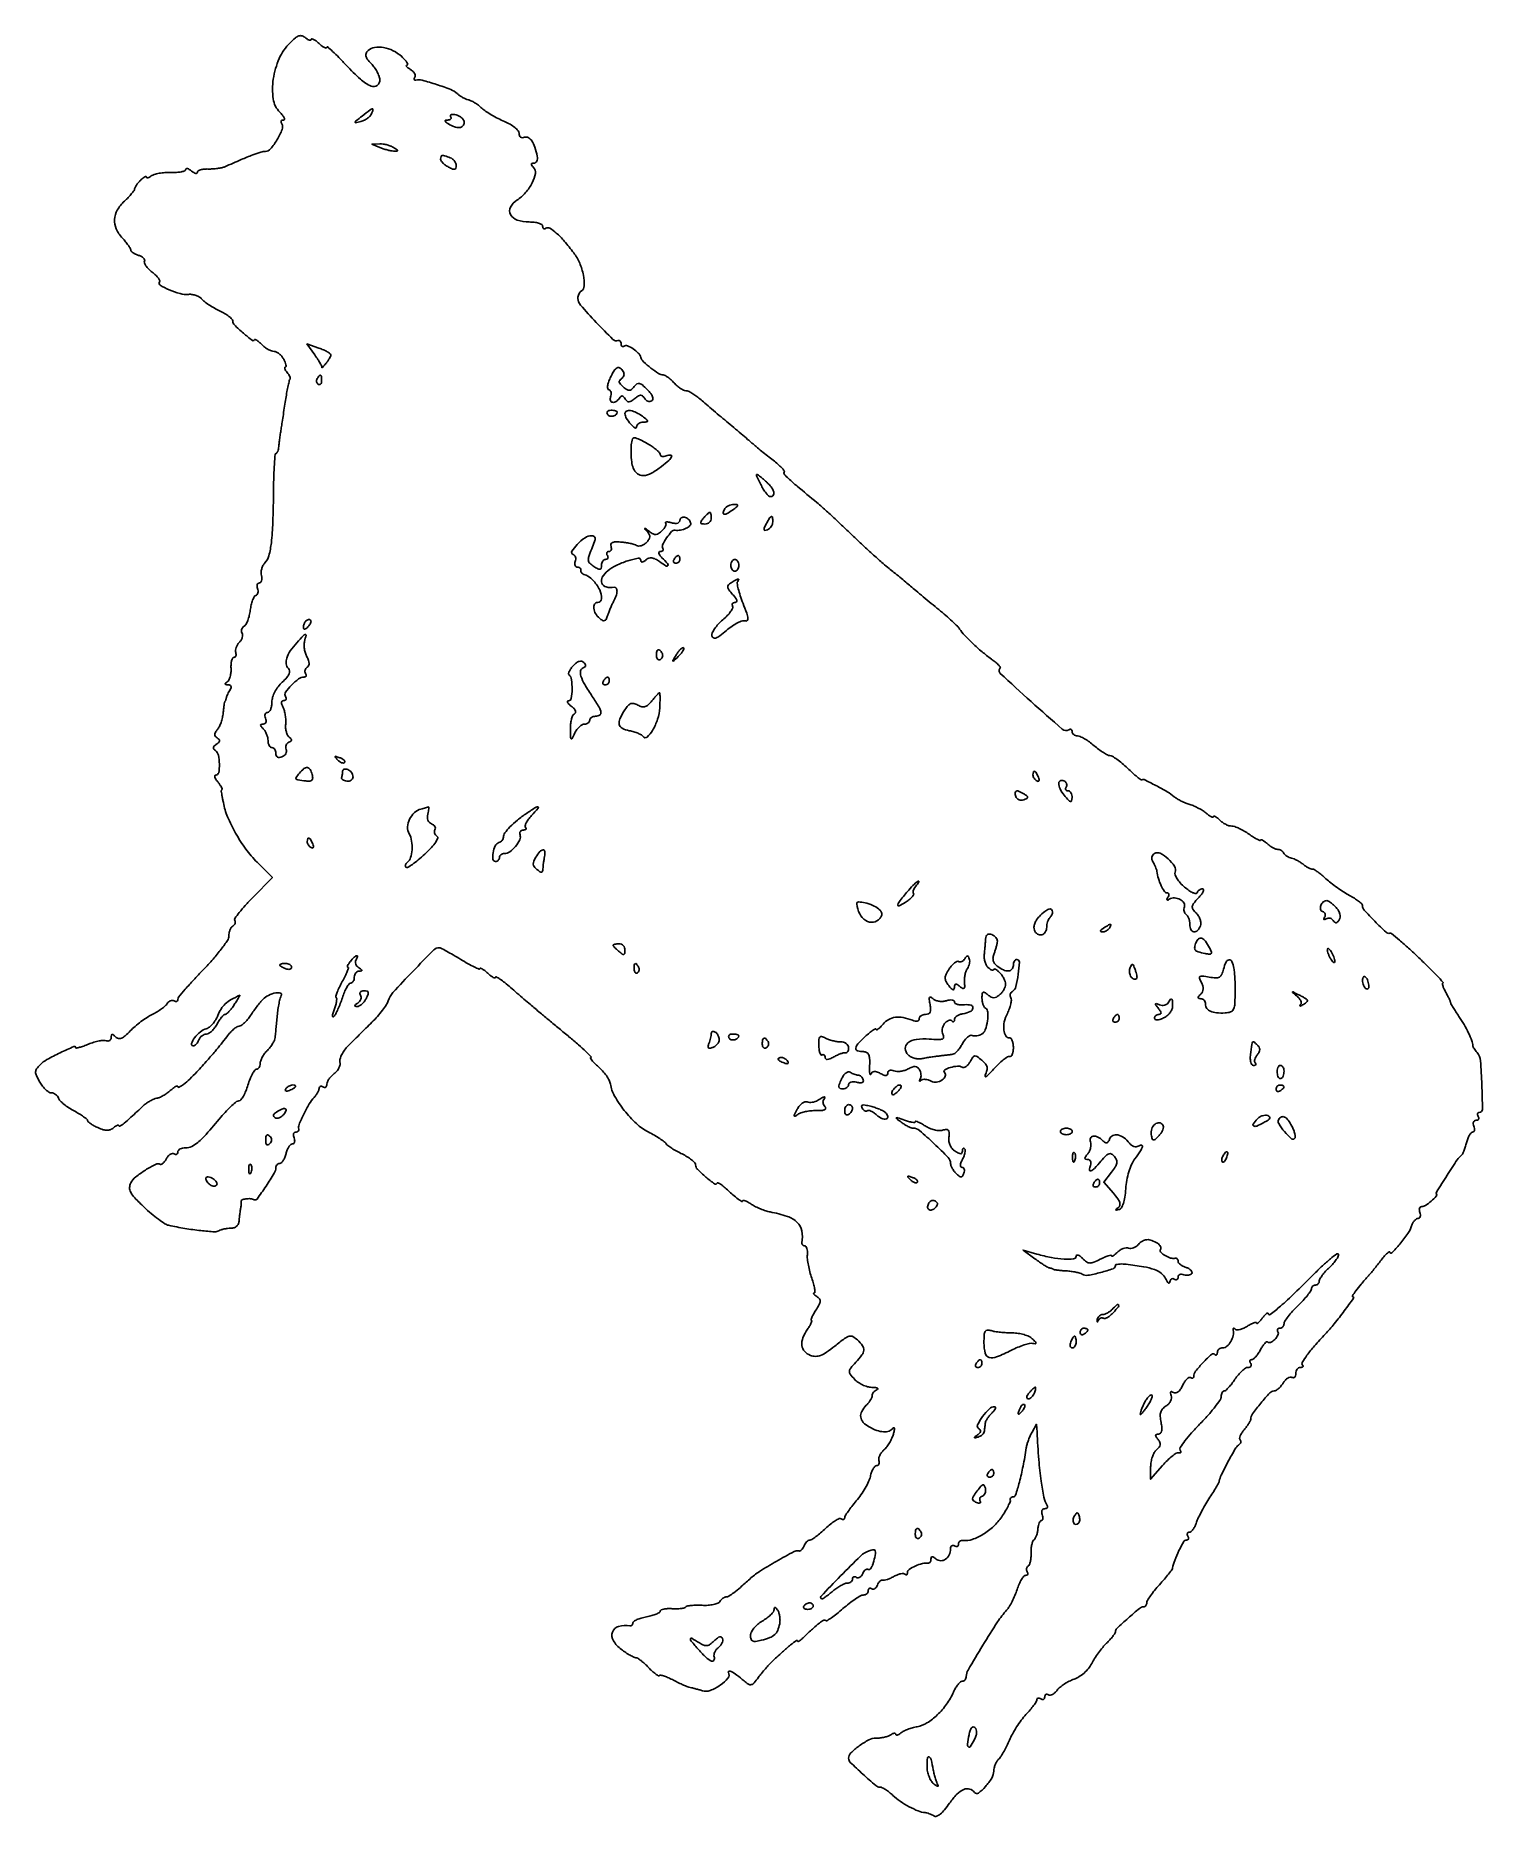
# Model space of a CAD drawing. Extents: x 1 to 370, y 1 to 455.
import ezdxf

# ---------------------------------------------------------------- set-up
doc = ezdxf.new("R2010")
doc.units = 0

msp = doc.modelspace()

# ---------------------------------------------------------------- linework, layer by layer
for points in [[(65.624343, 452.715252, 0.092926), (62.860467, 448.675988, 0.067022), (61.343244, 443.417808, 0.071551), (61.32198, 438.369722, 0.163112), (63, 435, -0.025017), (63.695685, 434.230984, -0.061474), (64.101414, 433.5875, -0.153268), (64.15672, 433.182123, -0.365658), (63.940983, 433, 0.108668), (63.585905, 432.921906, 0.182143), (63.374227, 432.706853, 0.16144), (63.342738, 432.383357, 0.082811), (63.498732, 432.002052, -0.240689), (63.613039, 430.597104, -0.036771), (62.314427, 428.006834, -0.037046), (60.643246, 425.627354, -0.224788), (59.318319, 425, 0.07831), (58.202607, 424.824179, 0.012411), (56.104818, 424.088192, 0.010336), (53.175824, 422.908402, 0.003586), (49, 421.089696, -0.05089), (48.234371, 420.839169, -0.019646), (47.132812, 420.644113, -0.019211), (45.912881, 420.524729, -0.022484), (44.75, 420.508245, 0.031706), (43.696449, 420.473882, 0.049675), (42.807812, 420.298125, 0.064745), (42.193532, 420.020969, 0.260046), (42, 419.674021, -0.26609), (41.865756, 419.439628, -0.188313), (41.559375, 419.390727, -0.085097), (41.076429, 419.58574, -0.034804), (40.5, 420, 0.032932), (39.92361, 420.417509, 0.079561), (39.440801, 420.622923, 0.178328), (39.134688, 420.589276, 0.284595), (39.000598, 420.372445, -0.312958), (38.771584, 420.041912, -0.040565), (37.899282, 419.793733, -0.035616), (36.688121, 419.641669, -0.021923), (35.250598, 419.627497, 0.025117), (33.723073, 419.602686, 0.026573), (32.234551, 419.423809, 0.02745), (30.977944, 419.132741, 0.098368), (30.25, 418.755053, -0.03238), (29.769726, 418.419399, -0.076425), (29.367188, 418.252669, -0.168124), (29.111089, 418.276556, -0.294241), (29, 418.448984, 0.41886), (28.868178, 418.578734, 0.119893), (28.559375, 418.498407, 0.051294), (28.076589, 418.171203, 0.021821), (27.5, 417.642857, 0.021608), (26.925778, 417.016736, 0.025502), (26.440625, 416.375872, 0.025652), (26.092464, 415.802489, 0.124235), (26, 415.436099, -0.160107), (25.868967, 415.037387, -0.015335), (25.228906, 414.222326, -0.018312), (24.380422, 413.27991, -0.013443), (23.375, 412.296574, 0.075393), (21.567482, 410.028568, 0.117842), (20.862253, 407.64605, 0.120484), (21.316515, 405.240356, 0.081072), (22.875, 402.903797, -0.01503), (23.688741, 401.975936, -0.019381), (24.375781, 401.074332, -0.017468), (24.884779, 400.293113, -0.136469), (25, 399.878826, 0.196421), (25.134658, 399.549272, 0.048344), (25.591765, 399.165521, 0.042192), (26.243233, 398.794735, 0.031451), (27.014521, 398.495391, -0.044356), (27.748052, 398.188724, -0.075065), (28.283337, 397.794747, -0.111749), (28.544758, 397.38135, -0.22753), (28.504993, 397.008078, 0.242308), (28.469183, 396.550625, 0.053092), (28.862096, 395.837204, 0.044039), (29.546519, 395.020525, 0.029694), (30.45656, 394.21283, -0.023573), (31.365214, 393.426024, -0.039311), (32.040752, 392.673323, -0.048373), (32.429339, 392.048215, -0.321679), (32.373158, 391.706491, 0.488234), (32.471321, 390.912332, 0.033726), (34.794969, 389.72613, 0.034836), (37.588132, 388.753978, 0.08597), (39.741219, 388.551487, -0.057739), (40.683524, 388.516037, -0.047356), (41.660877, 388.268983, -0.049193), (42.526331, 387.860972, -0.08501), (43.12898, 387.344589, 0.05633), (43.793128, 386.70632, 0.01736), (44.926382, 385.900232, 0.017124), (46.26647, 385.079886, 0.018002), (47.63776, 384.367604, -0.022467), (48.925402, 383.684108, -0.030764), (50.012342, 382.949351, -0.031416), (50.799964, 382.260297, -0.199911), (51, 381.779979, 0.202527), (51.431137, 380.759244, 0.01506), (53.709967, 378.67269, 0.01514), (56.022061, 376.799224, 0.556752), (56.546981, 377, -0.483765), (56.698259, 377.078794, -0.043601), (57.128756, 376.839062, -0.031487), (57.714341, 376.386271, -0.016061), (58.392857, 375.75, 0.035595), (59.165338, 375.080317, 0.033785), (60.038102, 374.514063, 0.035631), (60.87911, 374.121456, 0.091637), (61.536245, 374, -0.116454), (62.147616, 373.855649, -0.054591), (62.834745, 373.4125, -0.049875), (63.487222, 372.765035, -0.049588), (64, 372, -0.024274), (64.364021, 371.232473, -0.047738), (64.562769, 370.5875, -0.079164), (64.582614, 370.151766, -0.381638), (64.412739, 370, 0.346558), (64.262848, 369.881928, 0.141947), (64.275459, 369.605785, 0.063781), (64.486894, 369.173646, 0.027583), (64.868879, 368.657991, -0.029979), (65.267672, 368.114223, -0.044122), (65.543517, 367.590349, -0.053041), (65.673556, 367.155358, -0.238341), (65.601502, 366.907991, 0.129058), (65.424367, 366.579621, 0.005619), (65.128652, 365.297972, 0.009236), (64.820354, 363.75372, 0.006427), (64.527028, 362, -0.000001), (64.227739, 360.057508, -0.000001), (63.901574, 357.940625, -0.000001), (63.597026, 355.964079, -0.000002), (63.371431, 354.5, 0.002868), (63.182173, 353.223147, 0.002406), (62.995784, 351.867188, 0.002427), (62.837464, 350.626652, 0.006681), (62.741777, 349.75, -0.028724), (62.638543, 349.079612, -0.043145), (62.46576, 348.513966, -0.051898), (62.255476, 348.116283, -0.250045), (62.037196, 347.999672, 0.390498), (61.818314, 347.797722, 0.003255), (61.630508, 345.28235, 0.009049), (61.481335, 342.296357, 0.005443), (61.407088, 338.749672, -0.005457), (61.231741, 330.384076, -0.021504), (60.846326, 325.246089, -0.033984), (60.221886, 321.92435, -0.129527), (59.198632, 320.100924, 0.073534), (58.716473, 319.428672, 0.053516), (58.384605, 318.569118, 0.053702), (58.243668, 317.662561, 0.075821), (58.328733, 316.850924, -0.050119), (58.439932, 316.142166, -0.0837), (58.3729, 315.543709, -0.121753), (58.145915, 315.148066, -0.204693), (57.799392, 315, 0.166539), (57.45933, 314.883502, 0.150868), (57.245501, 314.578353, 0.10821), (57.200704, 314.113949, 0.061826), (57.336834, 313.564608, -0.066164), (57.473658, 312.99129, -0.086314), (57.435967, 312.454236, -0.104346), (57.234273, 312.036919, -0.148809), (56.900829, 311.800276, 0.187988), (56.491725, 311.46029, 0.035827), (56.077081, 310.565981, 0.03376), (55.719859, 309.39051, 0.025417), (55.482324, 308.060333, -0.028131), (55.232209, 306.702313, -0.032157), (54.838624, 305.441909, -0.033967), (54.370733, 304.434682, -0.129324), (53.897203, 303.936468, 0.088172), (53.505178, 303.586016, 0.094711), (53.269799, 303.1301, 0.100028), (53.226439, 302.640494, 0.111082), (53.381076, 302.192423, -0.136166), (53.524751, 301.698191, -0.075196), (53.437681, 301.070657, -0.065735), (53.143566, 300.410739, -0.058782), (52.678834, 299.821691, 0.056438), (52.197266, 299.217134, 0.053906), (51.8543, 298.51107, 0.058253), (51.692556, 297.814304, 0.108794), (51.752976, 297.241071, -0.063016), (51.8472, 296.766226, -0.105327), (51.790653, 296.364565, -0.143162), (51.596105, 296.100041, -0.164528), (51.300312, 296, 0.272731), (50.976596, 295.809236, 0.061534), (50.728089, 295.192187, 0.047468), (50.580066, 294.303701, 0.029822), (50.568902, 293.25, -0.037968), (50.539165, 292.143466, -0.042004), (50.340517, 291.091998, -0.046248), (50.016215, 290.238488, -0.13257), (49.601923, 289.765313, 0.03093), (49.156347, 289.426663, 0.289851), (49.089494, 289.206518, 0.298779), (49.259641, 289.057073, 0.032097), (49.809017, 289.015313, -0.090286), (50.291267, 288.921676, -0.205883), (50.550195, 288.666573, -0.175342), (50.565992, 288.267822, -0.064633), (50.32433, 287.75, 0.016827), (50.010191, 287.2164, 0.015382), (49.722559, 286.646875, 0.015601), (49.497311, 286.122479, 0.047426), (49.390313, 285.75, -0.020474), (49.320114, 285.444538, -0.02068), (49.22536, 285.146875, -0.021006), (49.12152, 284.895362, -0.074507), (49.025807, 284.75, 0.138302), (48.927617, 284.549892, 0.006079), (48.795743, 283.777725, 0.009902), (48.667275, 282.847184, 0.006872), (48.557436, 281.79119, -0.033963), (48.375464, 280.647583, -0.027378), (48.030962, 279.451521, -0.028164), (47.588094, 278.378683, -0.061306), (47.108071, 277.630218, 0.03639), (46.579491, 276.889778, 0.131808), (46.418102, 276.339165, 0.180375), (46.575882, 275.884318, 0.081785), (47.058204, 275.464028, -0.066263), (47.526655, 275.080611, -0.223266), (47.645526, 274.713603, -0.178319), (47.44508, 274.327665, -0.041535), (46.856763, 273.875, 0.04964), (46.308777, 273.439075, 0.157919), (46.092758, 273.030499, 0.200688), (46.181951, 272.637208, 0.085576), (46.572631, 272.25, -0.190698), (47.340142, 271.087996, -0.047553), (47.599023, 268.782496, -0.049675), (47.420128, 266.618539, -0.361928), (46.677555, 266, 0.299622), (46.453045, 265.852194, 0.169609), (46.429234, 265.514227, 0.07537), (46.664547, 264.981786, 0.031542), (47.127555, 264.346305, -0.018042), (47.6353, 263.687532, -0.027294), (48.023407, 263.076656, -0.025745), (48.274354, 262.570076, -0.264346), (48.25, 262.346305, 0.043517), (48.159844, 262.19532, 0.041222), (48.095266, 262.02829, 0.044032), (48.06353, 261.870528, 0.100192), (48.07431, 261.75, -0.023703), (48.118694, 261.569823, -0.000772), (48.261194, 260.839063, -0.001479), (48.425462, 259.976004, -0.001028), (48.60616, 259, 0.05419), (49.686355, 255.370753, 0.029432), (51.739713, 251.188598, 0.028852), (54.371099, 247.109725, 0.038711), (57.231212, 243.768788), (61.116601, 239.883399), (56.086648, 234.800341, 0.011821), (54.193963, 232.794999, 0.018637), (52.677583, 230.978502, 0.013232), (51.558174, 229.449186, 0.298133), (51.544659, 228.927739, -0.127865), (51.65247, 228.578257, -0.100744), (51.590743, 228.185616, -0.08937), (51.367843, 227.809521, -0.076133), (51.016312, 227.510081, 0.109045), (50.626595, 227.131575, 0.050728), (50.298542, 226.503573, 0.046889), (50.075308, 225.745303, 0.048187), (50, 224.965703, -0.148052), (49.670291, 223.876615, -0.015126), (48.090625, 221.655399, -0.017845), (45.98946, 219.078851, -0.013324), (43.5, 216.387505, 0.006453), (41.009158, 213.767812, 0.009672), (38.909375, 211.411734, 0.005109), (37.20857, 209.38582, 0.173758), (37, 208.803768, -0.120808), (36.925347, 208.499303, -0.187317), (36.724304, 208.323135, -0.151947), (36.42042, 208.308652, -0.075043), (36.06146, 208.462015, 0.134966), (35.641064, 208.585301, 0.098773), (35.16025, 208.49783, 0.085636), (34.692012, 208.212219, 0.071272), (34.31146, 207.769401, -0.072741), (33.802017, 207.180095, -0.021028), (32.857116, 206.430447, -0.02067), (31.707979, 205.665529, -0.020692), (30.5, 204.998403, 0.029001), (29.163249, 204.230916, 0.015919), (27.616816, 203.147753, 0.015823), (26.112238, 201.944703, 0.024319), (24.897672, 200.802362, -0.020978), (23.570815, 199.537602, -0.082068), (22.612215, 198.942304, -0.152659), (21.841518, 198.873548, -0.143829), (21.147672, 199.252328, 0.023496), (20.573375, 199.775045, 0.205077), (20.25, 199.870449, 0.32655), (20.054701, 199.6889, 0.047687), (20, 199.116667, -0.105542), (19.903088, 198.662668, -0.141964), (19.632813, 198.343508, -0.137744), (19.226801, 198.212406, -0.09694), (18.75, 198.286765, 0.108614), (18.059621, 198.378149, 0.026323), (16.9125, 198.219524, 0.02577), (15.585931, 197.892681, 0.023118), (14.25, 197.421125, -0.009882), (13.00337, 196.943627, -0.017464), (11.954688, 196.606427, -0.012756), (11.13109, 196.395541, -0.481809), (11, 196.5, 0.540138), (10.518024, 196.815993, 0.008832), (7.020033, 195.220925, 0.015314), (3.626871, 193.471119, 0.071127), (1.874882, 192.142681, 0.040026), (1.007484, 191.112903, 0.154251), (0.752323, 190.326952, 0.115546), (0.960261, 189.406768, 0.018029), (1.840489, 187.75, 0.033137), (2.546213, 186.697509, 0.039054), (3.350449, 185.807813, 0.042887), (4.132862, 185.185371, 0.147632), (4.746992, 185, -0.093729), (5.289407, 184.897419, -0.066807), (5.831156, 184.596347, -0.064827), (6.29014, 184.15117, -0.076345), (6.590075, 183.625864, 0.105538), (7.012319, 182.976727, 0.025264), (7.973369, 182.110982, 0.024849), (9.202672, 181.208886, 0.02235), (10.55869, 180.39846, -0.012876), (11.877254, 179.643939, -0.019039), (12.989115, 178.909791, -0.014633), (13.844965, 178.257939, -0.226409), (14, 177.933111, 0.220975), (14.140949, 177.62976, 0.024233), (14.767252, 177.151245, 0.025991), (15.611364, 176.631398, 0.018126), (16.611923, 176.130958, 0.028719), (17.948708, 175.61231, 0.075936), (18.958767, 175.448168, 0.099308), (19.804731, 175.609504, 0.076727), (20.611923, 176.092888, -0.025184), (21.145227, 176.491921, -0.056949), (21.592252, 176.723646, -0.12317), (21.880331, 176.758194, -0.377844), (22, 176.622445, 0.597302), (22.252916, 176.486263, 0.025454), (23.284074, 177.244166, 0.013937), (25.041123, 178.762371, 0.002415), (28.268088, 181.740436, -0.032412), (29.060252, 182.388051, -0.027014), (29.977877, 182.971725, -0.027863), (30.879, 183.414592, -0.063925), (31.605799, 183.618407, 0.065281), (32.341857, 183.826963, 0.026614), (33.276079, 184.28947, 0.02578), (34.240318, 184.900008, 0.029897), (35.08771, 185.579377, -0.018837), (35.822316, 186.195488, -0.040937), (36.438265, 186.597628, -0.078894), (36.848027, 186.742164, -0.468474), (37, 186.615561, 0.569472), (37.336304, 186.416042, 0.039187), (38.479795, 187.162308, 0.02758), (40.052337, 188.518592, 0.015352), (41.82037, 190.33009, 0.002566), (44.542552, 193.326851, 0.006445), (46.487522, 195.547113, 0.008358), (48.040199, 197.429159, 0.009053), (49.487349, 199.313263, -0.025469), (50.332413, 200.341773, -0.030889), (51.228033, 201.210771, -0.032201), (52.052566, 201.830037, -0.145972), (52.622339, 202, 0.153833), (53.181201, 202.17611, 0.035126), (53.961145, 202.807812, 0.033149), (54.795654, 203.697279, 0.027031), (55.568395, 204.75, -0.009852), (56.352198, 205.89848, -0.008472), (57.220178, 207.07526, -0.008558), (58.044461, 208.116605, -0.024218), (58.666052, 208.804076, -0.083196), (60.116181, 209.842065, -0.060833), (61.990563, 210.49189, -0.134108), (63.170047, 210.427639, -0.484081), (63.389877, 209.821818, 0.07526), (63.109085, 209.163814, 0.013294), (62.806779, 207.852111, 0.014131), (62.534518, 206.28173, 0.012299), (62.336645, 204.624091, -0.000136), (62.177175, 202.941294, -0.000145), (62.02026, 201.295306, -0.000138), (61.884543, 199.880151, -0.00068), (61.806811, 199.083333, -0.081735), (61.627118, 198.412476, -0.030233), (61.169292, 197.544271, -0.028991), (60.545305, 196.639354, -0.030948), (59.833333, 195.833333, 0.036504), (59.131763, 195.021096, 0.034164), (58.538542, 194.097917, 0.036004), (58.127747, 193.204244, 0.089964), (58, 192.5, -0.062128), (57.928456, 191.926447, -0.080436), (57.718042, 191.440625, -0.097926), (57.406213, 191.115468, -0.153973), (57.040142, 191, 0.24318), (56.597882, 190.771383, 0.030458), (56.010203, 189.825, 0.030304), (55.410781, 188.532392, 0.020635), (54.881854, 187, -0.023316), (54.343235, 185.466228, -0.033314), (53.714773, 184.16835, -0.035133), (53.087683, 183.227276, -0.226782), (52.591712, 182.977363, 0.164223), (51.986785, 182.759098, 0.016236), (50.792566, 181.744445, 0.019114), (49.420179, 180.400372, 0.014026), (48, 178.811986, -0.0052), (44.208427, 174.417653, -0.033425), (42.126406, 172.351077, -0.070839), (40.566475, 171.343693, -0.108413), (39, 171, 0.050979), (38.234725, 170.92177, 0.070927), (37.5875, 170.688914, 0.09101), (37.152336, 170.345219, 0.182172), (37, 169.940983, -0.100016), (36.927475, 169.582044, -0.176854), (36.724304, 169.363442, -0.168473), (36.419752, 169.321124, -0.089697), (36.06146, 169.462015, 0.182081), (35.627264, 169.547033, 0.096829), (35.107475, 169.351434, 0.07456), (34.580378, 168.90583, 0.052532), (34.131801, 168.271032, -0.029761), (33.709845, 167.612302, -0.044865), (33.261208, 167.09963, -0.054941), (32.850566, 166.785856, -0.249547), (32.559863, 166.770262, 0.227659), (31.3091, 166.755034, 0.025115), (28.739306, 165.317316, 0.029905), (26.278828, 163.560401, 0.100211), (25.022085, 162.041266, 0.117942), (24.707082, 160.840712, 0.131628), (24.990892, 159.680725, 0.064919), (26.044976, 158.239141, 0.011597), (28.405475, 155.873017, 0.014611), (30.232633, 154.224072, 0.016944), (32.067128, 152.767484, 0.016134), (33.688974, 151.646159, 0.089606), (34.663034, 151.241293, 0.012716), (38.826413, 150.441641, 0.014285), (42.866966, 149.889704, 0.009686), (46.361384, 149.582032, 0.155165), (47.5, 149.859977, -0.061594), (48.02202, 150.095775, -0.023664), (48.79375, 150.296053, -0.023003), (49.660924, 150.436531, -0.026236), (50.5, 150.48874, 0.077325), (51.355215, 150.630288, 0.109477), (52.01616, 151.023298, 0.109443), (52.449323, 151.658849, 0.07724), (52.643701, 152.504053, -0.006649), (52.715204, 153.341553, -0.005972), (52.811201, 154.207441, -0.005997), (52.91593, 154.982257, -0.018678), (53.012122, 155.5, 0.023006), (53.089539, 155.937746, 0.017095), (53.136044, 156.426563, 0.01736), (53.148117, 156.891666, 0.036976), (53.118421, 157.25, -0.346042), (53.368418, 157.697262, -0.061955), (54.354663, 157.971348, -0.055657), (55.548053, 158.014471, -0.099949), (56.48786, 157.75, 0.371525), (57.199101, 157.922463, 0.007365), (59.491825, 161.225773, 0.011304), (61.599345, 164.518161, 0.137555), (62, 165.946946, -0.092025), (62.07462, 166.348948, -0.096018), (62.288153, 166.690665, -0.09941), (62.606679, 166.919347, -0.106524), (62.980948, 167, 0.196992), (63.401511, 167.172385, 0.05533), (63.858059, 167.734375, 0.046776), (64.277157, 168.542915, 0.034719), (64.589356, 169.5, -0.035347), (64.902873, 170.457052, -0.047394), (65.325833, 171.265625, -0.05616), (65.787985, 171.826872, -0.194842), (66.215397, 172, 0.178243), (66.547487, 172.12227, 0.148678), (66.751561, 172.440625, 0.102867), (66.785494, 172.92573, 0.057872), (66.638374, 173.5, -0.055937), (66.488865, 174.074366, -0.100118), (66.516384, 174.559375, -0.147206), (66.710807, 174.877514, -0.184534), (67.031385, 175, 0.078742), (67.388255, 175.056552, 0.111085), (67.664206, 175.220312, 0.129985), (67.815734, 175.464474, 0.132143), (67.825488, 175.75, -0.156724), (67.921483, 176.913719, -0.014544), (69.119238, 179.579275, -0.019391), (70.519526, 182.203457, -0.058395), (71.738337, 183.821429, 0.033409), (72.22116, 184.399953, 0.032161), (72.629386, 185.044792, 0.033838), (72.913155, 185.659588, 0.091449), (73, 186.130446, -0.119897), (73.079449, 186.457004, -0.18701), (73.29375, 186.646382, -0.152639), (73.617559, 186.662927, -0.075564), (74, 186.5, 0.112783), (74.380684, 186.370049, 0.184169), (74.70625, 186.456627, 0.158161), (74.925116, 186.754985, 0.079964), (75, 187.220224, -0.107425), (75.132419, 187.829442, -0.045139), (75.550092, 188.561852, -0.04191), (76.156175, 189.292825, -0.042586), (76.872653, 189.908214, 0.062128), (77.558236, 190.545134, 0.060125), (78.075169, 191.337639, 0.065154), (78.354408, 192.15891, 0.111604), (78.336642, 192.878973, -0.134785), (78.353365, 193.675165, -0.045934), (78.786896, 194.758198, -0.041691), (79.510956, 195.92369, -0.037322), (80.443288, 197, -0.000021), (81.655105, 198.204341, -0.000009), (83.254572, 199.79375, -0.000009), (84.948754, 201.477156, -0.000012), (86.481478, 203, 0.017159), (87.876683, 204.484671, 0.017539), (89.15619, 206.050993, 0.017588), (90.1687, 207.48525, 0.067026), (90.639857, 208.471465, -0.107528), (91.857186, 210.567981, -0.006354), (96.912858, 215.96226, -0.004223), (102.247936, 221.418605, -0.199638), (103.646028, 222, -0.120794), (104.06532, 221.897204, -0.004427), (105.520726, 221.121465, -0.007852), (107.231127, 220.155147, -0.005408), (109.139401, 219.009244, 0.009059), (111.004214, 217.907883, 0.016464), (112.572199, 217.086709, 0.012468), (113.80005, 216.531631, 0.536745), (114, 216.664231, -0.499328), (114.149043, 216.776264, -0.061458), (114.5875, 216.588608, -0.035382), (115.231844, 216.149771, -0.016734), (116, 215.5, 0.020018), (116.768377, 214.858649, 0.04416), (117.4125, 214.448289, 0.089277), (117.836415, 214.31674, 0.45066), (118, 214.461375, -0.571911), (118.205154, 214.582068, -0.022343), (119.122402, 214.017272, -0.02072), (120.35431, 213.103824, -0.010692), (121.820942, 211.866362, 0.001567), (123.461783, 210.429842, 0.001265), (125.233018, 208.896797, 0.001278), (126.875268, 207.489934, 0.003291), (128.070942, 206.484436, -0.000073), (129.401871, 205.379742, -0.000017), (131.637652, 203.523328, -0.000017), (134.21108, 201.386261, -0.000017), (136.801916, 199.234436, -0.005886), (139.163311, 197.225593, -0.011027), (141.017082, 195.537257, -0.007621), (142.384, 194.195736, -0.66551), (142.301916, 193.998779, 0.562424), (142.196618, 193.824936, 0.05192), (142.538601, 193.307262, 0.029588), (143.239634, 192.54977, 0.013658), (144.233747, 191.646396, -0.033049), (145.3029, 190.596368, -0.030483), (146.255835, 189.387113, -0.031857), (146.969909, 188.203286, -0.082091), (147.278573, 187.256851, 0.091908), (148.347282, 184.184379, 0.037643), (150.826187, 180.50833, 0.037635), (153.913949, 177.152236, 0.070124), (156.933267, 175.034045, -0.012517), (158.483112, 174.193838, -0.015227), (159.888844, 173.327598, -0.013821), (161.018351, 172.53757, -0.095092), (161.47463, 172.04105, 0.094431), (161.914735, 171.560868, 0.016748), (162.92132, 170.861651, 0.017595), (164.174019, 170.113398, 0.015048), (165.542478, 169.412819, -0.025278), (166.866407, 168.700499, -0.033687), (167.984353, 167.91664, -0.035718), (168.784958, 167.170412, -0.189504), (169, 166.623407, 0.199375), (169.463718, 165.506707, 0.020428), (171.614941, 163.531507, 0.019839), (173.835228, 161.800339, 0.50063), (174.467809, 162, -0.400171), (174.64628, 162.091271, -0.053575), (175.074323, 161.9125, -0.038545), (175.643573, 161.539769, -0.020726), (176.286725, 161, 0.005045), (178.4722, 159.045839, 0.019631), (179.882694, 157.90469, 0.034392), (180.758216, 157.340767, 0.570656), (181, 157.483626, -0.474463), (181.147906, 157.604405, -0.045079), (181.660937, 157.450559, -0.032366), (182.386395, 157.103562, -0.016569), (183.25, 156.581192, 0.029326), (184.293114, 155.986028, 0.018434), (185.573438, 155.409664, 0.018495), (186.879738, 154.93409, 0.031965), (188, 154.650124, -0.034238), (192.383114, 153.51788, -0.113111), (194.915343, 151.977503, -0.155276), (196.078377, 149.801931, -0.085065), (196.118421, 146.75, 0.112558), (196.137769, 146.464101, 0.117889), (196.279445, 146.220313, 0.11126), (196.524045, 146.057228, 0.091869), (196.832881, 146, -0.252039), (197.138514, 145.835487, -0.075554), (197.367619, 145.339062, -0.055569), (197.492838, 144.611944, -0.03508), (197.483688, 143.75, 0.048661), (197.502186, 142.628995, 0.017812), (197.738394, 141.059375, 0.017462), (198.120305, 139.350774, 0.020008), (198.606448, 137.75, -0.015943), (199.056407, 136.310563, -0.028327), (199.320705, 135.097064, -0.030331), (199.408206, 134.199403, -0.418564), (199.205641, 133.984687, 0.339885), (199.086069, 133.888592, 0.229466), (199.12468, 133.70969, 0.064298), (199.420667, 133.417648, 0.021501), (199.920929, 133.07003, -0.080284), (200.585655, 132.481703, -0.193427), (200.778798, 131.86592, -0.108362), (200.527561, 131.036375, -0.017521), (199.647876, 129.585343, 0.014791), (199.038896, 128.593097, 0.028497), (198.621805, 127.759445, 0.035963), (198.412464, 127.158152, 0.49356), (198.533651, 127, -0.481828), (198.652548, 126.850781, -0.047266), (198.485823, 126.347139, -0.032716), (198.113212, 125.630644, -0.016513), (197.556704, 124.777494, 0.058335), (196.362014, 122.561617, 0.120865), (196.094515, 120.626662, 0.156571), (196.759886, 119.111582, 0.121594), (198.25, 118.082556, 0.086708), (199.570849, 117.829372, 0.095285), (200.853378, 118.054275, 0.061736), (202.363128, 118.853566, 0.017315), (204.5, 120.460719, -0.009483), (206.988008, 122.393697, -0.094787), (208.16809, 122.967431, -0.194762), (209.110026, 122.85272, -0.064853), (210.25, 122.012051, -0.043354), (211.547931, 120.529815, -0.178175), (211.87233, 119.401257, -0.145427), (211.414572, 118.190916, -0.025951), (209.83553, 116.324929, 0.016354), (208.529302, 114.840066, 0.153432), (208.214243, 114.060973, 0.181106), (208.430478, 113.30481, 0.024682), (209.490517, 112.010478, 0.058391), (210.377304, 111.234928, 0.039987), (211.537794, 110.567387, 0.040218), (212.778294, 110.098082, 0.0628), (213.904988, 109.921053, -0.018391), (214.830758, 109.858756, -0.076461), (215.370528, 109.717133, -0.407562), (215.445739, 109.532886, -0.202922), (215.25, 109.337719, 0.06265), (214.772041, 109.071207, 0.060018), (214.367188, 108.691244, 0.064816), (214.092513, 108.260594, 0.110018), (214, 107.845238, -0.103464), (213.89929, 107.363757, -0.032546), (213.559375, 106.706771, -0.03094), (213.074059, 106.004025, -0.029796), (212.5, 105.357143, 0.075582), (211.357383, 103.804807, 0.155882), (211.098605, 102.33581, 0.157262), (211.739771, 100.997828, 0.077308), (213.25, 99.831415, 0.039474), (215.210047, 98.945672, 0.072864), (216.920192, 98.598911, 0.09735), (218.304679, 98.793315, 0.139158), (219.315507, 99.5, -0.229506), (219.542134, 99.605441, -0.388982), (219.683321, 99.471875, -0.069506), (219.644852, 98.903733, -0.017447), (219.42246, 98, -0.039376), (219.027076, 96.933067, -0.027124), (218.422541, 95.79375, -0.027434), (217.71642, 94.754773, -0.049081), (217.013472, 94, 0.04988), (216.394713, 93.333496, 0.053768), (215.937916, 92.573438, 0.060348), (215.699696, 91.8378, 0.13116), (215.739852, 91.25, -0.073547), (215.827891, 90.772184, -0.117506), (215.746401, 90.367188, -0.146067), (215.510518, 90.099639, -0.140446), (215.162789, 90, 0.210831), (214.734791, 89.811135, 0.053393), (214.274527, 89.183779, 0.045111), (213.855805, 88.285312, 0.032449), (213.548622, 87.221374, -0.054041), (213.10895, 85.912964, -0.021922), (212.246102, 84.239253, -0.021385), (211.152081, 82.50428, -0.025463), (209.971513, 80.971374, 0.01064), (208.834949, 79.582751, 0.014543), (207.875507, 78.282067, 0.011288), (207.141546, 77.171252, 0.140518), (207.002346, 76.690983, -0.130878), (206.931222, 76.426998, -0.18925), (206.744413, 76.278002, -0.144303), (206.46162, 76.274449, -0.069991), (206.127569, 76.421158, 0.247596), (205.606121, 76.456747, 0.032924), (204.595365, 75.926536, 0.031877), (203.394805, 75.08267, 0.021585), (202.136671, 73.980175, -0.013384), (200.876479, 72.838808, -0.017834), (199.669257, 71.875426, -0.015204), (198.628839, 71.152188, -0.145272), (198.11609, 71, 0.138338), (197.72843, 70.890651, 0.061301), (197.308844, 70.55665, 0.054005), (196.923245, 70.068064, 0.048492), (196.634814, 69.490725, -0.04781), (196.355775, 68.930277, -0.064578), (195.997294, 68.492805, -0.081107), (195.618461, 68.237242, -0.182204), (195.277826, 68.212959, 0.199205), (194.098584, 68.089904, 0.005643), (189.565424, 65.563019, 0.011563), (185.263805, 62.967304, 0.044835), (182.798007, 61.070633, -0.006275), (180.436908, 58.946, -0.018495), (178.743343, 57.567502, -0.023535), (177.493464, 56.713974, -0.138905), (176.738106, 56.5, 0.112826), (176.375794, 56.41719, 0.049968), (175.9549, 56.159569, 0.045972), (175.544879, 55.784439, 0.046121), (175.210802, 55.341086, -0.163832), (174.685276, 54.905188, -0.038917), (173.579989, 54.575513, -0.035962), (172.183526, 54.378462, -0.02883), (170.664893, 54.362295, 0.015328), (169.170223, 54.386727, 0.022037), (167.848951, 54.309509, 0.018856), (166.796521, 54.161036, 0.212976), (166.456527, 53.929659, -0.199624), (166.138296, 53.700952, -0.025845), (165.296386, 53.550003, -0.02688), (164.230468, 53.473144, -0.019416), (163.03891, 53.497685, 0.024616), (161.874197, 53.509563, 0.040037), (160.89268, 53.39215, 0.048759), (160.196837, 53.179543, 0.302999), (160, 52.884548, -0.26861), (159.799235, 52.537802, -0.032072), (158.971875, 52.130963, -0.031292), (157.84107, 51.743224, -0.020582), (156.5, 51.434022, 0.023055), (155.159097, 51.117868, 0.034546), (154.028125, 50.709237, 0.037322), (153.211538, 50.273273, 0.256887), (153, 49.888709, -0.085537), (152.943072, 49.558375, -0.108102), (152.779687, 49.295844, -0.11919), (152.53579, 49.142429, -0.120788), (152.25, 49.118421, 0.105737), (149.356325, 48.961752, 0.244681), (147.802188, 47.529199, 0.227992), (148.026984, 45.336642, 0.096212), (150.07917, 43.099588, 0.013425), (151.229979, 42.295626, 0.016875), (152.33925, 41.616754, 0.015108), (153.292684, 41.114025, 0.114248), (153.785193, 41, -0.145762), (154.254111, 40.860332, -0.020449), (155.085753, 40.266783, -0.021927), (156.034997, 39.459744, -0.01704), (156.996296, 38.503943, 0.017724), (157.928111, 37.579987, 0.02908), (158.786399, 36.875104, 0.029152), (159.491373, 36.422099, 0.336462), (159.797394, 36.464061, -0.261005), (160.134381, 36.559061, -0.021874), (161.037012, 36.299916, -0.024691), (162.146944, 35.865973, -0.016341), (163.376784, 35.264684, 0.00903), (164.655112, 34.616365, 0.010005), (165.913422, 34.037308, 0.009445), (167.004179, 33.585891, 0.049929), (167.626355, 33.411198, -0.015917), (168.192326, 33.293056, -0.005544), (168.999507, 33.088062, -0.0055), (169.883745, 32.842588, -0.006385), (170.719227, 32.589114, 0.170681), (172.7219, 32.65076, 0.060547), (175.287731, 34.018756, 0.065694), (177.252977, 35.820308, 0.323418), (177.35502, 37.234583, -0.488001), (177.479949, 37.572177, -0.202262), (178.04833, 37.520438, -0.03921), (179.510821, 36.586531, -0.016068), (181.345388, 35.106583, 0.034629), (182.479012, 34.25952, 0.205765), (183.191946, 34.139618, 0.156207), (183.886477, 34.564628, 0.018054), (185.043835, 36.008688, -0.009334), (185.858605, 37.062431, -0.007445), (186.774945, 38.168745, -0.007536), (187.654411, 39.168026, -0.018783), (188.33481, 39.863636, -0.005346), (191.145028, 42.472184, -0.014095), (193.229044, 44.260986, -0.013787), (194.724897, 45.40656, -0.611999), (195, 45.265984, 0.521415), (195.145398, 45.164464, 0.058612), (195.573398, 45.381242, 0.033401), (196.202181, 45.861924, 0.01562), (196.951993, 46.561439, -0.008891), (199.04267, 48.565166, -0.026305), (200.570915, 49.836242, -0.034515), (201.674657, 50.547115, -0.333772), (202.193213, 50.473453, 0.351435), (202.501051, 50.439612, 0.010745), (203.64056, 51.199117, 0.016775), (205.006055, 52.222035, 0.010257), (206.549769, 53.514381, -0.014211), (208.153865, 54.835843, -0.018181), (209.706807, 55.954637, -0.016255), (211.048498, 56.787318, -0.127583), (211.75, 56.980816, 0.083098), (212.227396, 57.06826, 0.091445), (212.632812, 57.305451, 0.098895), (212.904048, 57.653563, 0.116715), (213, 58.059017, -0.093902), (213.068535, 58.420729, -0.172183), (213.262969, 58.644424, -0.17347), (213.553712, 58.694547, -0.095482), (213.895215, 58.564761, 0.161736), (214.281501, 58.473141, 0.121942), (214.696943, 58.615674, 0.094509), (215.080182, 58.981129, 0.063656), (215.36739, 59.515019, -0.047743), (215.645594, 60.073978, -0.064047), (216.003353, 60.511756, -0.08008), (216.381742, 60.769463, -0.18088), (216.722174, 60.796823, 0.124058), (217.154287, 60.783492, 0.02567), (217.893828, 60.986051, 0.025513), (218.7504, 61.317972, 0.021632), (219.618517, 61.752364, -0.033263), (220.475904, 62.15675, -0.044601), (221.300218, 62.398312, -0.051965), (221.981311, 62.461208, -0.19586), (222.368517, 62.29815, 0.101554), (222.609086, 62.139509, 0.24628), (222.814502, 62.160613, 0.186113), (222.955109, 62.35863, 0.062441), (223, 62.716702, -0.252312), (223.418479, 63.493198, -0.038708), (225.007938, 64.37147, -0.041694), (226.830697, 65.024646, -0.101336), (228.25, 65.108151, 0.154356), (228.53556, 65.155137, 0.116706), (228.779687, 65.361488, 0.093398), (228.94405, 65.701355, 0.066144), (229, 66.122445, -0.083765), (229.077135, 66.579636, -0.314423), (229.300146, 66.741297, -0.154756), (229.683802, 66.627184, -0.024141), (230.323794, 66.146238, 0.173919), (231.494228, 65.72121, 0.156721), (232.727376, 66.112114, 0.130232), (233.663921, 67.237885, 0.109154), (234, 68.759017, -0.078411), (234.074697, 69.232408, -0.156276), (234.29375, 69.537275, -0.185218), (234.61942, 69.627905, -0.115183), (235, 69.5, 0.087051), (235.381883, 69.347511, 0.165916), (235.70625, 69.387477, 0.178935), (235.922366, 69.612485, 0.103144), (236, 69.98482, -0.117519), (236.096963, 70.391665, -0.116476), (236.367187, 70.712594, -0.107353), (236.772793, 70.896246, -0.087623), (237.25, 70.913662, 0.12139), (239.514756, 71.148396, 0.051129), (242.293122, 72.480386, 0.048576), (244.984313, 74.510527, 0.059778), (247.028471, 76.898318, 0.012806), (247.933682, 78.332595, 0.017883), (248.662915, 79.662318, 0.014382), (249.186553, 80.783023, 0.174023), (249.216359, 81.25, -0.124685), (249.207, 81.535548, -0.136999), (249.336479, 81.779687, -0.120169), (249.590667, 81.943214, -0.083312), (249.929102, 82, 0.327305), (250.581496, 82.478303, 0.010852), (251.536133, 85.750883, 0.017198), (252.476817, 89.809815, 0.011571), (253.28289, 94.5, -0.03353), (253.480754, 95.410022, -0.01811), (253.838753, 96.5, -0.017963), (254.285531, 97.588506, -0.026915), (254.759166, 98.5), (255.939183, 100.5), (256.037369, 98.5, 0.007162), (256.483284, 91.4736, 0.014807), (257.072501, 86.004037, 0.016685), (257.773965, 81.924697, 0.087703), (258.611201, 79.820073, -0.122557), (258.710985, 79.508221, -0.187873), (258.626638, 79.240896, -0.150629), (258.360443, 79.060833, -0.074066), (257.952028, 79, 0.148627), (257.555236, 78.879387, 0.152575), (257.29762, 78.559375, 0.116977), (257.228143, 78.073683, 0.069008), (257.361626, 77.5, -0.042672), (257.527647, 76.925059, -0.079011), (257.546127, 76.440625, -0.127732), (257.421332, 76.122329, -0.240231), (257.18142, 76, 0.235405), (256.879595, 75.849561, 0.061061), (256.599832, 75.365493, 0.048818), (256.380383, 74.667251, 0.032954), (256.262899, 73.839977, -0.032794), (256.139614, 72.969856, -0.034829), (255.904951, 72.141155, -0.037194), (255.60247, 71.463687, -0.114764), (255.272838, 71.089977, 0.149097), (254.95795, 70.680308, 0.035471), (254.71045, 69.846047, 0.033393), (254.552365, 68.805173, 0.027623), (254.520137, 67.683799, -0.02722), (254.488992, 66.568765, -0.034199), (254.333833, 65.547131, -0.036506), (254.090924, 64.739247, -0.164503), (253.781082, 64.364701, 0.113647), (253.514858, 64.101391, 0.100291), (253.375405, 63.736077, 0.093941), (253.384702, 63.324494, 0.086126), (253.542705, 62.930902, -0.08212), (253.688801, 62.575183, -0.160665), (253.660726, 62.273452, -0.182645), (253.46525, 62.072946, -0.109634), (253.136569, 62, 0.226816), (252.684039, 61.783584, 0.034295), (252.092876, 60.937872, 0.032772), (251.490413, 59.769203, 0.022925), (250.961798, 58.384245, -0.020336), (250.396586, 56.880079, -0.017584), (249.685337, 55.350559, -0.017943), (248.941732, 54.009598, -0.048161), (248.292107, 53.134245, 0.039587), (245.967733, 50.111712, 0.007324), (242.225454, 44.166244, 0.00368), (238.453122, 37.869818, 0.132523), (238.006738, 36.25, -0.080191), (237.927023, 35.772538, -0.090966), (237.701932, 35.367188, -0.100148), (237.368668, 35.096127, -0.121391), (236.978561, 35, 0.182417), (236.504947, 34.821262, 0.041481), (235.899637, 34.192188, 0.037704), (235.280882, 33.302843, 0.028961), (234.739987, 32.25, -0.050804), (232.987453, 29.176312, -0.047001), (230.609983, 26.430651, -0.050129), (227.984675, 24.380341, -0.096163), (225.503875, 23.414925, 0.024008), (224.28365, 23.132572, 0.021524), (223.04995, 22.725871, 0.022092), (221.974322, 22.263909, 0.060796), (221.281061, 21.818297, -0.032943), (220.788768, 21.461719, -0.079534), (220.376312, 21.286233, -0.178125), (220.114683, 21.314869, -0.28464), (220, 21.5, 0.251166), (219.890813, 21.703648, 0.176351), (219.632812, 21.766069, 0.087963), (219.229979, 21.647083, 0.038386), (218.75, 21.359752, -0.068867), (218.095896, 21.020355, -0.02814), (217.132812, 20.738352, -0.027188), (216.04886, 20.547568, -0.031244), (215, 20.487307, 0.121311), (213.138462, 20.038923, 0.038496), (210.694017, 18.524164, 0.036221), (208.567366, 16.717864, 0.201217), (208, 15.365107, 0.203068), (208.437113, 14.333218, 0.00726), (211.636656, 11.32312, 0.0078), (214.907305, 8.426773, 0.179176), (216.060005, 8, -0.119526), (216.592883, 7.870768, -0.024884), (217.431593, 7.384291, -0.024802), (218.371319, 6.706351, -0.021201), (219.291813, 5.903969, 0.040158), (221.14254, 4.410191, 0.027263), (223.460358, 3.007276, 0.027241), (225.762834, 1.936485, 0.075135), (227.5, 1.528179, -0.04898), (227.970119, 1.443241, -0.021953), (228.566805, 1.245159, -0.021483), (229.184199, 0.97874, -0.02729), (229.727421, 0.678507, 0.234045), (230.43293, 0.607961, 0.079841), (231.351651, 1.133371, 0.050637), (232.454507, 2.224442, 0.020743), (233.727421, 3.905485, -0.038491), (235.606914, 6.212794, -0.101466), (237.348255, 7.424781, -0.171644), (238.86289, 7.524629, -0.167969), (240.119648, 6.651897, 0.417659), (241.096165, 6.505774, 0.049825), (242.881549, 8.143553, 0.046082), (244.502152, 10.334678, 0.13703), (245, 12.117133, -0.06147), (245.094131, 12.879906, -0.038479), (245.379593, 13.734185, -0.038189), (245.797439, 14.545183, -0.05559), (246.29223, 15.178571, 0.050044), (246.8843, 15.919444, 0.015589), (247.62097, 17.139955, 0.015411), (248.363783, 18.563119, 0.016417), (249.000977, 20, -0.030285), (249.743883, 21.557294, -0.017086), (250.819964, 23.353125, -0.017007), (252.033652, 25.096998, -0.026634), (253.20412, 26.5, 0.012385), (254.271744, 27.70804, 0.016652), (255.173533, 28.856399, 0.013766), (255.855488, 29.842862, 0.143886), (255.995373, 30.309017, -0.157942), (256.079794, 30.564609, -0.18989), (256.292391, 30.698838, -0.126598), (256.616512, 30.678067, -0.059501), (257, 30.5, 0.088621), (257.381806, 30.348919, 0.167455), (257.70625, 30.391936, 0.177706), (257.922582, 30.621649, 0.101261), (258, 31, -0.092127), (258.071123, 31.382727, -0.170669), (258.273651, 31.620486, -0.174907), (258.576286, 31.675824, -0.097335), (258.931578, 31.542287, 0.183272), (259.38602, 31.454393, 0.079755), (259.976791, 31.65717, 0.063586), (260.608316, 32.104991, 0.047087), (261.181578, 32.741873, -0.060863), (261.897358, 33.494447, -0.028417), (262.984876, 34.290802, -0.027644), (264.235651, 35.006889, -0.034621), (265.469065, 35.521805, 0.060388), (266.731803, 36.126944, 0.039534), (268.021633, 37.10047, 0.039141), (269.160074, 38.281634, 0.053824), (269.969065, 39.513202, -0.023976), (270.718397, 40.817116, -0.015039), (271.711225, 42.269539, -0.015091), (272.777354, 43.643604, -0.026525), (273.75, 44.702251, 0.014011), (274.611723, 45.594312, 0.018728), (275.339063, 46.453246, 0.016143), (275.884078, 47.196224, 0.151291), (276, 47.570564, -0.206981), (276.39486, 48.483557, -0.007538), (279.253435, 51.090161, -0.008457), (282.168054, 53.581888, -0.16886), (283.25, 53.984027, 0.134627), (283.536062, 54.069061, 0.097968), (283.779688, 54.296886, 0.085064), (283.943708, 54.633108, 0.071157), (284, 55.02665, -0.139731), (284.166913, 55.612253, -0.014988), (284.954687, 56.800852, -0.017515), (286.005325, 58.182026, -0.013244), (287.25, 59.624808, 0.007), (288.50243, 61.040452, 0.009882), (289.575064, 62.338664, 0.00646), (290.432437, 63.448291, 0.123316), (290.601281, 63.848158, -0.053245), (291.128266, 65.824905, -0.023616), (292.215922, 68.299283, -0.015667), (293.445436, 70.589475, -0.267833), (294.156842, 71, 0.124452), (294.4729, 71.079906, 0.188425), (294.654136, 71.29375, 0.149215), (294.66525, 71.617439, 0.073042), (294.5, 72, -0.075954), (294.337431, 72.382422, -0.153151), (294.354805, 72.70625, -0.186776), (294.545429, 72.92062, -0.119226), (294.873595, 73, 0.176557), (295.304461, 73.15704, 0.055879), (295.783518, 73.660938, 0.047869), (296.232628, 74.388832, 0.037539), (296.578703, 75.25, -0.033672), (297.023397, 76.381759, -0.010527), (297.837743, 78.014062, -0.010467), (298.826391, 79.803521, -0.011382), (299.862888, 81.5, 0.004119), (300.853013, 83.068893, 0.005967), (301.699351, 84.471875, 0.003233), (302.391087, 85.667783, 0.094423), (302.504749, 86, -0.079135), (302.981655, 87.545527, -0.008387), (304.707648, 90.909837, -0.006836), (306.56159, 94.267755, -0.114385), (307.418936, 95.195627, 0.071894), (307.762107, 95.509378, 0.101915), (307.953858, 95.874587, 0.124123), (307.965794, 96.23215, 0.143928), (307.803191, 96.530142, -0.233667), (307.674099, 96.911624, -0.061525), (307.841907, 97.553554, -0.049155), (308.240038, 98.324271, -0.033275), (308.832152, 99.116935, 0.016346), (309.471739, 99.915326, 0.019973), (310.014133, 100.703433, 0.01887), (310.412518, 101.391065, 0.11756), (310.513834, 101.78242, -0.152803), (310.971339, 103.151351, -0.015572), (313.086603, 105.894134, -0.013574), (315.374906, 108.528431, -0.210119), (316.447512, 109, 0.136635), (316.946749, 109.139022, 0.043168), (317.578202, 109.598898, 0.039437), (318.22589, 110.258579, 0.0348), (318.79216, 111.038803, -0.045332), (319.35066, 111.775231, -0.065043), (319.975538, 112.303098, -0.084792), (320.567386, 112.554974, -0.199264), (321.032707, 112.479786, 0.145703), (321.399725, 112.380497, 0.191561), (321.715858, 112.515537, 0.134509), (321.929405, 112.887515, 0.063518), (322, 113.440983, -0.073205), (322.087689, 114.036707, -0.087759), (322.342708, 114.542039, -0.10055), (322.721763, 114.879855, -0.132648), (323.166667, 115, 0.049677), (323.57457, 115.040627, 0.148774), (323.818601, 115.172024, 0.260277), (323.872141, 115.363809, 0.13796), (323.74772, 115.585613, -0.342294), (323.657985, 116.295093, -0.023609), (324.840578, 118.096239, -0.022854), (326.739252, 120.473705, -0.009564), (329.5, 123.505008, 0.018463), (331.813327, 126.137652, 0.01115), (334.365221, 129.414176, 0.004448), (336.734936, 132.660816, 0.610498), (336.560679, 133, -0.595379), (336.430387, 133.240341, -0.014744), (337.324178, 134.528058, -0.016085), (338.677565, 136.241953, -0.007668), (340.521323, 138.361591, 0.010295), (341.057436, 138.9845, 0.002646), (341.897307, 140.01302, 0.002692), (342.843155, 141.196897, 0.002734), (343.771323, 142.384859, -0.013956), (344.627972, 143.431973, -0.031536), (345.345685, 144.162363, -0.063479), (345.823919, 144.492577, -0.561639), (346.001221, 144.384859, 0.673232), (346.495373, 144.184993, 0.020531), (348.512986, 146.443974, 0.020232), (350.585406, 149.18428, 0.075069), (351.538811, 151.122282, -0.047119), (351.843792, 151.840627, -0.055285), (352.265094, 152.44842, -0.064074), (352.732799, 152.863823, -0.150693), (353.174376, 153, 0.170158), (353.522266, 153.121923, 0.150272), (353.739511, 153.440625, 0.106525), (353.782198, 153.925866, 0.06055), (353.638374, 154.5, -0.060579), (353.494585, 155.074132, -0.106564), (353.537366, 155.559375, -0.150287), (353.754753, 155.878081, -0.170074), (354.102813, 156, 0.149339), (355.061411, 156.292844, 0.028813), (356.521813, 157.404397, 0.024745), (357.821893, 158.634321, 0.367725), (357.856084, 159.214286, -0.312289), (357.835592, 159.720183, -0.001753), (360.554768, 163.977363, -0.00425), (363.164933, 167.957703, -0.084806), (364.161357, 169.010017, 0.112725), (364.466246, 169.369922, 0.019997), (364.843669, 170.175086, 0.020742), (365.215958, 171.173612, 0.017375), (365.529124, 172.260017, -0.027743), (365.855312, 173.309375, -0.039367), (366.267492, 174.19513, -0.044627), (366.700232, 174.823034, -0.22314), (367.077023, 175, 0.210315), (367.356222, 175.122874, 0.139421), (367.515461, 175.440625, 0.089679), (367.519642, 175.925316, 0.049078), (367.361626, 176.5, -0.069008), (367.228143, 177.073683, -0.116977), (367.29762, 177.559375, -0.152575), (367.555236, 177.879387, -0.148627), (367.952028, 178, 0.095723), (368.34937, 178.076773, 0.173661), (368.593972, 178.29375, 0.171987), (368.646585, 178.618437, 0.093667), (368.5, 179, -0.066905), (368.329048, 179.382846, -0.140066), (368.32645, 179.70625, -0.19094), (368.487311, 179.918897, -0.137311), (368.777069, 180, 0.415324), (369.567484, 180.793416, 0.008328), (369.439751, 187.040039, 0.01187), (369.067253, 193.154899, 0.153218), (368.211169, 195.245557, -0.017041), (367.811094, 195.762493, -0.020107), (367.469877, 196.278382, -0.019404), (367.219249, 196.731383, -0.106801), (367.149586, 197, 0.080417), (366.887054, 198.285589, 0.020335), (366.048503, 200.254686, 0.020436), (364.903875, 202.431344, 0.020636), (363.588827, 204.5, -0.006483), (362.787118, 205.685644, -0.009105), (362.10492, 206.765625, -0.005941), (361.563359, 207.682977, -0.112363), (361.466116, 208, 0.083393), (361.391457, 208.304767, 0.00775), (361.072881, 209.014063, 0.0098), (360.660702, 209.851791, 0.007543), (360.179381, 210.75, -0.018866), (359.741546, 211.613465, -0.036353), (359.469353, 212.339063, -0.052169), (359.375858, 212.847189, -0.437165), (359.517231, 213, 0.655249), (359.586779, 213.159717, 0.003111), (357.954777, 214.891817, 0.00732), (355.913623, 216.969569, 0.004093), (353.373101, 219.440229, 0.00623), (350.742351, 221.895015, 0.009761), (348.413496, 223.93276, 0.004338), (346.405063, 225.592527, 0.241454), (345.942406, 225.690229, -0.262111), (344.999369, 225.927982, -0.008769), (342.152443, 228.728587, -0.010359), (339.447027, 231.601708, -0.18575), (339, 232.763494, 0.209442), (338.824646, 233.163754, 0.021721), (338.020895, 233.842851, 0.024073), (336.943677, 234.595676, 0.016958), (335.666876, 235.340198, -0.019161), (334.198308, 236.205234, -0.01179), (332.53539, 237.328829, -0.011817), (330.940949, 238.519502, -0.020655), (329.687053, 239.589362, 0.014004), (328.617177, 240.527076, 0.01865), (327.591582, 241.313815, 0.01612), (326.708623, 241.89841, 0.148949), (326.270177, 242.013576, -0.105167), (325.872209, 242.082178, -0.025731), (325.264789, 242.362019, -0.025228), (324.587038, 242.762424, -0.022817), (323.929106, 243.241816, 0.026552), (323.223722, 243.747764, 0.020225), (322.402642, 244.227398, 0.020606), (321.594221, 244.614958, 0.044357), (320.93857, 244.830179, -0.049688), (320.349482, 245.030516, -0.038094), (319.75345, 245.358654, -0.0391), (319.238334, 245.756434, -0.07049), (318.89766, 246.165589, 0.062054), (318.593975, 246.543037, 0.056562), (318.197983, 246.84804, 0.060218), (317.773901, 247.038965, 0.102286), (317.388197, 247.077226, -0.119034), (316.932036, 247.137775, -0.030104), (316.246845, 247.451279, -0.028986), (315.485173, 247.91539, -0.025728), (314.75, 248.482028, 0.017365), (314.077919, 249.018185, 0.036438), (313.514063, 249.376268, 0.062739), (313.130253, 249.524095, 0.487109), (313, 249.422118, -0.530795), (312.842943, 249.315856, -0.024572), (312.146841, 249.635317, -0.022844), (311.21026, 250.177888, -0.012008), (310.09563, 250.931906, 0.022328), (308.871816, 251.723478, 0.023151), (307.596684, 252.392497, 0.023638), (306.444489, 252.865606, 0.085798), (305.667058, 253, -0.079736), (304.970353, 253.111816, -0.037883), (304.128984, 253.461607, -0.036306), (303.285192, 253.970057, -0.042652), (302.571429, 254.571429, 0.021805), (301.967383, 255.124966, 0.051248), (301.461607, 255.467865, 0.119734), (301.138067, 255.55222, 0.419117), (301, 255.416441, -0.418717), (300.852441, 255.27113, -0.104953), (300.485937, 255.354817, -0.049623), (299.922373, 255.687139, -0.022162), (299.25, 256.226732, 0.036882), (298.39977, 256.868882, 0.020495), (297.279688, 257.528396, 0.020346), (296.084915, 258.106243, 0.030828), (295, 258.5, -0.025392), (293.933013, 258.874184, -0.018783), (292.79375, 259.390653, -0.019084), (291.752165, 259.9615, -0.039918), (291, 260.497692, 0.042042), (289.218237, 261.756483, 0.013108), (286.349951, 263.341421, 0.005324), (283.325078, 264.870175, 0.324937), (282.760478, 264.77265, -0.381804), (282.558491, 264.758498, -0.005992), (281.578261, 265.537451, -0.012363), (280.42342, 266.526437, -0.007453), (279.101686, 267.752389, 0.014951), (277.719775, 268.996135, 0.019405), (276.378006, 270.046373, 0.017395), (275.215144, 270.825864, 0.139554), (274.601686, 271.001221, -0.119742), (274.004056, 271.147128, -0.019998), (272.970118, 271.7361, -0.020927), (271.787652, 272.544439, -0.017199), (270.594461, 273.501221, 0.020879), (269.383443, 274.457744, 0.023819), (268.147488, 275.265984, 0.023915), (267.045881, 275.844669, 0.109401), (266.344461, 276, -0.077244), (265.830838, 276.079825, -0.089948), (265.394935, 276.311086, -0.100773), (265.103529, 276.655139, -0.12613), (265, 277.059017, 0.089935), (264.934078, 277.422547, 0.168695), (264.745487, 277.64965, 0.176665), (264.463918, 277.704916, 0.099746), (264.133572, 277.582552, -0.328107), (262.477851, 277.716135, -0.004586), (254.511385, 284.756402, -0.004456), (246.67644, 291.936911, -0.424398), (246.652494, 293.31916, 0.384556), (246.665067, 293.564733, 0.024693), (246.143554, 294.144599, 0.025989), (245.374871, 294.842242, 0.015257), (244.38929, 295.598522, -0.018623), (242.024782, 297.438327, -0.0147), (239.603949, 299.595543, -0.01452), (237.51406, 301.689268, -0.046719), (236.305073, 303.240382, 0.055407), (235.746273, 303.932243, 0.007704), (234.414615, 305.211379, 0.008741), (232.781957, 306.67953, 0.007312), (231, 308.181333, -0.0013), (229.079677, 309.760655, -0.001058), (227.030298, 311.462384, -0.001068), (225.149056, 313.038061, -0.002789), (223.80527, 314.181333, 0.003851), (222.570613, 315.227248, 0.00226), (221.078069, 316.460613, 0.00226), (219.574394, 317.680469, 0.00385), (218.30527, 318.684582, -0.014968), (216.809751, 319.922856, -0.003531), (214.389459, 322.082597, -0.003632), (211.641317, 324.606531, -0.00357), (208.914164, 327.184582, 0.002334), (206.214739, 329.749092, 0.002492), (203.5498, 332.232346, 0.002365), (201.237786, 334.34515, 0.011642), (199.900693, 335.5, -0.001612), (194.894242, 339.651711, -0.013615), (192.698137, 341.588709, -0.02442), (191.567129, 342.750561, -0.396087), (191.582667, 343.249334, 0.377391), (191.602574, 343.561582, 0.023553), (190.953171, 344.324553, 0.025424), (189.999896, 345.24467, 0.015047), (188.777218, 346.247172, -0.003618), (187.366837, 347.350649, -0.002757), (185.837966, 348.578576, -0.002787), (184.417768, 349.745364, -0.006543), (183.373303, 350.636621, 0.002978), (182.265456, 351.595695, 0.000921), (180.586666, 353.026288, 0.000921), (178.703618, 354.618998, 0.001013), (176.873303, 356.154997, -0.001009), (175.022773, 357.707934, -0.000862), (173.078774, 359.351746, -0.000868), (171.316531, 360.852359, -0.002477), (170.09699, 361.904997, 0.022376), (169.08953, 362.706914, 0.02498), (168.049714, 363.384593, 0.025394), (167.115356, 363.867311, 0.106926), (166.501978, 364, -0.113503), (165.921655, 364.133456, -0.033918), (165.128446, 364.5875, -0.032091), (164.280533, 365.234576, -0.029813), (163.5, 366, 0.023651), (162.738281, 366.765599, 0.027851), (161.946378, 367.4125, 0.028519), (161.229191, 367.874472, 0.129523), (160.752742, 368, -0.144879), (159.579841, 368.347144, -0.022761), (157.599176, 369.764229, -0.02382), (155.75279, 371.364692, -0.122326), (155.032199, 372.5, 0.114768), (154.360516, 373.59396, 0.05075), (153.04516, 374.680019, 0.050448), (151.640429, 375.425645, 0.23962), (150.761028, 375.352307, -0.118983), (150.471518, 375.257419, -0.186689), (150.223552, 375.331215, -0.153337), (150.056636, 375.571002, -0.076096), (150, 375.940983, 0.076127), (149.940898, 376.32691, 0.117474), (149.768785, 376.615476, 0.142333), (149.512322, 376.761077, 0.136112), (149.212885, 376.75, -0.279371), (147.917708, 377.063264, -0.007593), (143.673823, 381.409808, -0.009375), (139.641608, 385.830149, -0.182166), (139, 387.532759, -0.055151), (139.06129, 388.086731, -0.049467), (139.242731, 388.635652, -0.052508), (139.509775, 389.098819, -0.097632), (139.826317, 389.392658, 0.251068), (140.599353, 390.726489, 0.056363), (140.384081, 393.434776, 0.05204), (139.448276, 396.504355, 0.062178), (137.93596, 399.120759, 0.015229), (135.522583, 402.112829, 0.034033), (133.474127, 404.19498, 0.044055), (131.83564, 405.408458, 0.282954), (130.848556, 405.406403, -0.102582), (130.525136, 405.288665, -0.178576), (130.249263, 405.347106, -0.166375), (130.064315, 405.576335, -0.087512), (130, 405.940983, 0.267938), (129.764592, 406.34874, 0.056813), (128.98221, 406.688914, 0.04525), (127.862686, 406.923081, 0.028947), (126.535184, 407, -0.080637), (123.55196, 407.484268, -0.188195), (121.841398, 408.907283, -0.253177), (121.824746, 410.771019, -0.12661), (123.459513, 412.565429, 0.068747), (125.664821, 414.489196, 0.062103), (127.355369, 417.002359, 0.072372), (128.158232, 419.396067, 0.245915), (127.682299, 420.917701, -0.027369), (127.218535, 421.435219, -0.197131), (127.125738, 421.75, -0.319474), (127.294495, 421.942005, -0.05789), (127.793725, 422, 0.158048), (128.220784, 422.13845, 0.123505), (128.535893, 422.514063, 0.096608), (128.686439, 423.080794, 0.065304), (128.643957, 423.75, 0.030442), (128.041191, 426.065341, 0.069904), (127.251084, 427.679792, 0.116524), (126.340465, 428.518114, 0.223223), (125.370958, 428.588855, -0.097102), (124.831381, 428.494672, -0.152756), (124.388992, 428.643219, -0.147946), (124.100794, 429.022393, -0.089274), (124, 429.582411, 0.176732), (123.748518, 430.271665, 0.046523), (122.898438, 431.109451, 0.041301), (121.685498, 431.943872, 0.032326), (120.25, 432.646878, -0.019549), (118.6677, 433.372289, -0.015427), (117.014062, 434.275258, -0.015692), (115.528981, 435.210553, -0.036872), (114.5, 436.020974, 0.024519), (113.625909, 436.745064, 0.022008), (112.653869, 437.40833, 0.022609), (111.728239, 437.925554, 0.062011), (111.02381, 438.175123, -0.047077), (110.363251, 438.387235, -0.025286), (109.593849, 438.763992, -0.024953), (108.841605, 439.231232, -0.035577), (108.228807, 439.723574, 0.09385), (106.584484, 440.756322, 0.014887), (102.982598, 442.046183, 0.01325), (99.303731, 443.134424, 0.125851), (97.67567, 443.15188, -0.124934), (97.411581, 443.154235, -0.261037), (97.268375, 443.292592, -0.160246), (97.275224, 443.55751, -0.052532), (97.446703, 443.913763, 0.177981), (97.537844, 444.360391, 0.095712), (97.346936, 444.896976, 0.074522), (96.904586, 445.442397, 0.053398), (96.271032, 445.908131, -0.02237), (95.650083, 446.307843, -0.072388), (95.295943, 446.645244, -0.274704), (95.268884, 446.854019, -0.290566), (95.438561, 446.969591, 0.453547), (95.597636, 447.163588, 0.099332), (95.423304, 447.622829, 0.045243), (94.890413, 448.322009, 0.019779), (94.068642, 449.150677, 0.069816), (91.912587, 450.659569, 0.07366), (89.462974, 451.482664, 0.08423), (87.181393, 451.503292, 0.149177), (85.505965, 450.683216, 0.091621), (84.997658, 449.995789, 0.174641), (84.924392, 449.321155, 0.108093), (85.31145, 448.525912, 0.024495), (86.304035, 447.388009, -0.03758), (87.098613, 446.427529, -0.031499), (87.793298, 445.302187, -0.032658), (88.297454, 444.187585, -0.07161), (88.498143, 443.275207, -0.255751), (87.838929, 441.827247, -0.267928), (86.290364, 441.641714, -0.082069), (83.550796, 443.390311, -0.023925), (79.981041, 446.91961, 0.007123), (78.069391, 448.941005, 0.013486), (76.463181, 450.504984, 0.010737), (75.210119, 451.612088, 0.638487), (75, 451.514622, -0.429384), (74.83173, 451.354805, -0.101917), (74.4125, 451.463931, -0.048071), (73.768464, 451.862211, -0.021415), (73, 452.5, 0.020177), (72.231613, 453.140944, 0.044601), (71.5875, 453.549924, 0.090703), (71.164163, 453.678871, 0.448239), (71, 453.532543, -0.315974), (70.870161, 453.347598, -0.160102), (70.571734, 453.338911, -0.071108), (70.10231, 453.554418, -0.030099), (69.542073, 453.965083, 0.09107), (68.687407, 454.444366, 0.160933), (67.886917, 454.452626, 0.09786), (66.963535, 453.943479, 0.0216)], [(86.39944, 434.598542, -0.097685), (86.036425, 434.021012, -0.047591), (85.379009, 433.444673, -0.044704), (84.554961, 432.955945, -0.048844), (83.680825, 432.638484, -0.00798), (82.33836, 432.317362, -0.551847), (82.202399, 432.454495, -0.169803), (82.395078, 432.759236, -0.0028), (84, 434.017707, -0.002622), (86.0671, 435.602695, -0.103215), (86.584949, 435.848518, -0.574468), (86.756716, 435.669751, -0.022246)], [(110, 432.383369, -0.185647), (109.65801, 431.494035, -0.187403), (108.809819, 431.067379, -0.113931), (107.514111, 431.238534, -0.053932), (106, 432, -0.016439), (105.311987, 432.477402, -0.187072), (105.139075, 432.752317, -0.415341), (105.259321, 432.929693, -0.044036), (105.809017, 432.984687, 0.07318), (106.268223, 433.057756, 0.147287), (106.568894, 433.261857, 0.186004), (106.666022, 433.560795, 0.125635), (106.557637, 433.906741, -0.236417), (106.53149, 434.19888, -0.238295), (106.749762, 434.393387, -0.095442), (107.266748, 434.429487, -0.033809), (107.99862, 434.29011, -0.060861), (108.763843, 433.986818, -0.06566), (109.412095, 433.514113, -0.07396), (109.85064, 432.951332, -0.12929)], [(92, 426, -0.006504), (92.891247, 425.407458, -0.247646), (93, 425.20135, -0.411928), (92.87267, 425.073021, -0.011111), (92, 425.085598, -0.038039), (91.284166, 425.166597, -0.016709), (90.353125, 425.37688, -0.016424), (89.375582, 425.666878, -0.021159), (88.5, 426), (86.5, 426.859429), (88.5, 426.914402, -0.04208), (89.375422, 426.864773, -0.028709), (90.353125, 426.668473, -0.029001), (91.280859, 426.367678, -0.050598)], [(106.418213, 423.393011, -0.072244), (107.022922, 423.05425, -0.063892), (107.53535, 422.544793, -0.06686), (107.882081, 421.949167, -0.098733), (108, 421.357827, -0.080266), (107.895711, 420.712365, -0.274977), (107.587271, 420.445247, -0.145792), (107.025642, 420.508699, -0.022341), (106, 421, -0.034718), (105.234579, 421.480738, -0.040999), (104.5875, 422.039362, -0.045472), (104.136208, 422.590863, -0.149836), (104, 423.035184, -0.079803), (104.10418, 423.683758, -0.283594), (104.412565, 423.943287, -0.117115), (105.025355, 423.890295, -0.011745)], [(76, 373.093304, -0.106366), (75.921049, 372.726374, -0.024983), (75.632812, 372.16428, -0.024632), (75.228473, 371.53765, -0.022032), (74.75, 370.929156, -0.004515), (74.284118, 370.397365, -0.0113), (73.931946, 370.020136, -0.030044), (73.747325, 369.852551, -0.822176), (73.720455, 369.875148, 0.246168), (73.726431, 370.147507, 0.011575), (73.285196, 370.986929, 0.016841), (72.684125, 371.987902, 0.01108), (71.929149, 373.099502), (69.917387, 375.92476), (72.958694, 374.864555, -0.019513), (74.123804, 374.406675, -0.028484), (75.106616, 373.906915, -0.027709), (75.830722, 373.429622, -0.237472)], [(73.666667, 366.543989, -0.059057), (73.605052, 366.024148, -0.126631), (73.417083, 365.669932, -0.191218), (73.139071, 365.534562, -0.158515), (72.817021, 365.613087, -0.108766), (72.536973, 365.88478, -0.099739), (72.385962, 366.257398, -0.095385), (72.387618, 366.673795, -0.090093), (72.542705, 367.069098, -0.02679), (73.086603, 367.852054, -0.350126), (73.40792, 367.929499, -0.269722), (73.623697, 367.618676, -0.019984)], [(150.569098, 368.888197, -0.104873), (150.741312, 368.408375, -0.099136), (150.709097, 367.889586, -0.096469), (150.477167, 367.411877, -0.093495), (150.080781, 367.049925, 0.10333), (149.641703, 366.633018, 0.210549), (149.553501, 366.175206, 0.130805), (149.837579, 365.635936, 0.033286), (150.560878, 364.949476, 0.030327), (151.501745, 364.260462, 0.152128), (152.123543, 364.088701, 0.176757), (152.679612, 364.312305, 0.044139), (153.358213, 365.040225, -0.069773), (154.058656, 365.718537, -0.217236), (154.686813, 365.847312, -0.124673), (155.436114, 365.46321, -0.018091), (156.691259, 364.275191, -0.029373), (157.544871, 363.29792, -0.070852), (158.018878, 362.46574, -0.123169), (158.103291, 361.826017, -0.229747), (157.829456, 361.394598, -0.12397), (157.365334, 361.247515, -0.100779), (156.847211, 361.320883, -0.090661), (156.354041, 361.604811, -0.078666), (155.964412, 362.057583, 0.062866), (155.47072, 362.669163, 0.199966), (154.991098, 362.855943, 0.141266), (154.405084, 362.672073, 0.02701), (153.5, 362, -0.027722), (152.604665, 361.337143, -0.138289), (152.014681, 361.150087, -0.198063), (151.533313, 361.330656, -0.066921), (151.048785, 361.921065, 0.046661), (150.643337, 362.457931, 0.178389), (150.277075, 362.647518, 0.218044), (149.924439, 362.536584, 0.070887), (149.565983, 362.106763, -0.102672), (148.752753, 361.24805, -0.190852), (147.833077, 361.031938, -0.297069), (147.291914, 361.510322, -0.160295), (147.336834, 362.435392, 0.064579), (147.475444, 363.008179, 0.085127), (147.442532, 363.543576, 0.103852), (147.248111, 363.958485, 0.152128), (146.923175, 364.192275, -0.256542), (146.623634, 364.515885, -0.086306), (146.575505, 365.179882, -0.056225), (146.777083, 366.115704, -0.027603), (147.229352, 367.249081, -0.02572), (148.201206, 369.087451, -0.145211), (149.0082, 369.831231, -0.282403), (149.774389, 369.758828, -0.093403)], [(149, 358.559017, -0.211827), (148.716404, 357.919648, -0.127879), (147.969093, 357.529206, -0.122608), (147.101938, 357.54388, -0.191362), (146.510081, 357.983688, -0.136093), (146.397824, 358.36964, -0.190788), (146.524436, 358.701458, -0.140899), (146.890269, 358.925389, -0.067432), (147.440983, 359, -0.026751), (148.038367, 358.968016, -0.042195), (148.542039, 358.870461, -0.051652), (148.89701, 358.729146, -0.279105)], [(155.44113, 357.468197, -0.008124), (156.551491, 356.599645, -0.182507), (156.75387, 356.254001, -0.434721), (156.594353, 356.044815, -0.024793), (155.69113, 356, 0.071988), (155.042492, 355.906126, 0.085252), (154.487427, 355.632812, 0.097627), (154.110299, 355.226789, 0.132885), (153.968197, 354.75, -0.589351), (153.52946, 354.521448, -0.068658), (152.471344, 355.453149, -0.040047), (151.335639, 357.005272, -0.138791), (151, 358.19113, -0.306656), (151.411479, 358.798952, -0.136324), (152.4203, 358.909975, -0.076053), (153.885362, 358.435534, -0.045674)], [(157.095708, 350.284392, -0.021163), (158.207905, 349.562243, -0.028334), (159.146864, 348.810901, -0.028164), (159.830044, 348.124407, -0.183692), (160, 347.677404, 0.202386), (160.122839, 347.386356, 0.142083), (160.440625, 347.216949, 0.092755), (160.925402, 347.206036, 0.051028), (161.5, 347.361626, -0.079111), (162.632276, 347.601204, -0.55821), (162.890128, 347.226853, -0.106297), (162.176131, 346.241141, -0.016402), (160.317152, 344.677512, -0.038468), (157.717452, 342.938307, -0.113939), (155.6707, 342.336839, -0.184499), (154.153766, 342.816033, -0.136488), (153.109538, 344.25236, -0.057786), (152.716367, 345.845986, -0.025186), (152.55047, 348.022333, -0.025104), (152.603572, 350.19116, -0.061847), (152.916667, 351.75, -0.336505), (153.273234, 351.993858, -0.072109), (154.057672, 351.840281, -0.038177), (155.283629, 351.30216, -0.010908)], [(188.234687, 339.5, -0.051105), (188.801132, 338.536569, -0.1241), (188.949716, 337.731241, -0.211914), (188.677254, 337.210611, -0.169344), (188.073242, 337, -0.195939), (187.621336, 337.184162, -0.030875), (186.96438, 337.910744, -0.030362), (186.259835, 338.913062, -0.022312), (185.599798, 340.100405, -0.002895), (184.614617, 342.104209, -0.138838), (184.537082, 342.542103, -0.574923), (184.730945, 342.630212, -0.011915), (185.776556, 341.850405, -0.013227), (186.490262, 341.260059, -0.011367), (187.209553, 340.602932, -0.011514), (187.835314, 339.976385, -0.03204)], [(167.728392, 330.314825, -0.290482), (167.55274, 329.608241, -0.077842), (166.556736, 328.917487, -0.064856), (165.161136, 328.452729, -0.08016), (163.793047, 328.408996, 0.245374), (162.883971, 328.073839, 0.035367), (161.621953, 326.466521, 0.035199), (160.600899, 324.701922, 0.257411), (160.647693, 323.761028, -0.130178), (160.735459, 323.471857, -0.1898), (160.647803, 323.223552, -0.145046), (160.385532, 323.056105, -0.070147), (159.987588, 323, 0.220746), (159.688975, 322.861411, 0.248784), (159.622348, 322.554952, 0.097343), (159.874374, 322.055918, 0.030925), (160.428571, 321.428571, -0.01164), (161.874627, 319.913576, -0.331621), (161.924722, 319.406249, -0.419345), (161.495077, 319.303534, -0.012884), (159.81815, 320.414819, 0.033584), (158.711249, 321.084164, 0.088551), (157.829313, 321.357061, 0.117175), (157.060922, 321.272318, 0.087622), (156.31815, 320.849078, -0.033355), (155.760239, 320.445672, -0.123539), (155.350264, 320.312752, -0.264663), (155.101795, 320.432707, -0.152046), (155, 320.759717, 0.469256), (154.359142, 321.2922, 0.030855), (151.699668, 320.624731, 0.033862), (148.77049, 319.470754, 0.062516), (146.616168, 318.096411, 0.088046), (145.214158, 316.440078, 0.22798), (145.094587, 314.919889, 0.246432), (146.191921, 313.961801, 0.098093), (148.25, 313.881579, -0.301522), (148.774958, 313.641392, -0.152289), (148.965689, 312.905899, -0.074973), (148.722284, 311.693856, -0.035643), (148.072998, 310.236431, 0.014536), (147.675517, 309.436769, 0.008636), (147.246509, 308.462931, 0.008639), (146.851967, 307.476286, 0.014724), (146.561165, 306.637376, -0.036297), (146.193598, 305.708479, -0.209873), (145.801794, 305.373278, -0.212554), (145.293328, 305.437125, -0.037251), (144.488167, 306.009821, -0.087201), (143.504704, 307.167736, -0.102459), (143.044492, 308.52932, -0.16139), (143.252776, 309.565949, -0.269368), (144, 310, 0.400408), (145.002675, 310.956275, 0.125909), (144.542612, 313.189818, 0.077162), (142.74918, 315.768673, 0.125217), (140.5, 317.178741, -0.07377), (140.136695, 317.357889, -0.088884), (139.867187, 317.625943, -0.101825), (139.731823, 317.939231, -0.132429), (139.75, 318.25, 0.150915), (139.756324, 318.53508, 0.144618), (139.601385, 318.779688, 0.111674), (139.29774, 318.944189, 0.068624), (138.893011, 319, -0.150038), (138.51672, 319.115516, -0.152523), (138.273001, 319.421647, -0.116261), (138.208372, 319.886387, -0.068382), (138.336834, 320.435392, 0.076481), (138.462032, 321.012186, 0.093026), (138.393519, 321.559914, 0.105871), (138.144986, 321.993065, 0.130019), (137.756323, 322.247892, -0.481898), (137.457697, 323.063644, -0.058041), (138.819954, 324.807516, -0.046325), (140.822235, 326.490969, -0.152804), (142.448973, 327, -0.115727), (143.13224, 326.839708, -0.279189), (143.399656, 326.418269, -0.094398), (143.256214, 325.569037, -0.010053), (142.518039, 323.697415, 0.01563), (141.7651, 321.724166, 0.114213), (141.658931, 320.724643, 0.175328), (142.031803, 319.988305, 0.049209), (143.069065, 319.188941, 0.018327), (144.112213, 318.589459, 0.161479), (144.629838, 318.503398, 0.303489), (144.913595, 318.764977, 0.059253), (145, 319.491526, -0.068464), (145.079321, 320.068097, -0.084869), (145.311086, 320.556886, -0.099833), (145.655173, 320.883722, -0.141097), (146.059017, 321, 0.108972), (146.413961, 321.078288, 0.182303), (146.6254, 321.29375, 0.161196), (146.656512, 321.6179, 0.082592), (146.5, 322, -0.079467), (146.340647, 322.382252, -0.157566), (146.36538, 322.70625, -0.184509), (146.56712, 322.921216, -0.113538), (146.909598, 323, 0.146971), (147.259758, 323.105199, 0.152616), (147.487735, 323.384713, 0.117823), (147.550416, 323.80881, 0.069758), (147.434667, 324.30966, -0.165336), (147.412694, 324.877134, -0.218194), (147.749238, 325.261888, -0.099227), (148.541439, 325.442933, -0.024002), (149.892078, 325.414395, -0.017863), (151.104616, 325.2868, -0.018069), (152.300293, 325.073297, -0.018191), (153.324949, 324.812522, -0.067097), (153.933697, 324.540977, 0.138017), (154.453746, 324.391845, 0.074853), (155.117096, 324.488342, 0.065197), (155.816758, 324.804233, 0.057838), (156.443385, 325.300528, 0.043037), (157.09334, 326.073157, 0.132252), (157.32596, 326.709673, 0.146737), (157.196409, 327.335916, 0.057546), (156.685714, 328.066058, -0.003261), (156.016041, 328.831448, -0.618382), (156.047475, 328.906766, -0.178753), (156.215299, 328.857415, -0.001811), (157.222121, 328.102464, 0.038802), (158.187775, 327.484255, 0.137808), (158.898553, 327.326805, 0.141551), (159.576047, 327.564272, 0.041784), (160.424502, 328.281645, 0.035432), (160.951219, 328.888815, 0.053764), (161.307993, 329.489021, 0.070254), (161.458302, 329.995295, 0.237765), (161.353467, 330.313199, -0.443483), (161.360859, 330.462562, -0.172931), (161.580672, 330.541318, -0.047556), (162.12977, 330.489838, -0.016816), (162.901086, 330.315615, 0.044176), (163.761801, 330.170098, 0.095281), (164.427066, 330.244113, 0.147013), (164.841628, 330.523324, 0.173237), (165, 330.966702, -0.258842), (165.360208, 331.61589, -0.200678), (166.171969, 331.748199, -0.128423), (167.133834, 331.235183, -0.126576)], [(173, 331.5, -0.107348), (172.875699, 330.927707, -0.099536), (172.523407, 330.440625, -0.095788), (171.996941, 330.114059, -0.091307), (171.377555, 330, -0.035496), (170.565314, 330.057736, -0.304492), (170.308142, 330.28931, -0.217533), (170.381629, 330.689039, -0.020633), (171, 331.5, -0.013852), (171.504355, 332.074554, -0.019119), (171.99011, 332.559375, -0.016008), (172.412416, 332.925448, -0.172217), (172.622445, 333, -0.294983), (172.768578, 332.90557, -0.044235), (172.889093, 332.559375, -0.037907), (172.972666, 332.07485, -0.023761)], [(178.442702, 333.581761, -0.026498), (177.062386, 332.680598, -0.177033), (176.267855, 332.540143, -0.447219), (176.017238, 332.945034, -0.066787), (176.458881, 333.933469, -0.092697), (176.830638, 334.341887, -0.05301), (177.403841, 334.686706, -0.050463), (178.076947, 334.920885, -0.058559), (178.750147, 335, -0.031223), (179.565451, 334.949037, -0.440416), (179.716568, 334.735667, -0.173737), (179.497289, 334.383973, -0.009468)], [(188.666667, 330.543033, -0.084478), (188.565266, 329.947151, -0.066128), (188.268203, 329.361145, -0.066178), (187.828748, 328.873436, -0.08491), (187.310194, 328.565538, -0.053507), (186.681493, 328.398629, -0.399857), (186.450811, 328.559233, -0.160481), (186.50258, 329.00198, -0.014189), (187.012045, 330.022505, -0.010606), (187.872936, 331.552196, -0.185119), (188.312118, 331.900771, -0.471217), (188.599759, 331.713988, -0.028547)], [(165, 321, -0.105053), (164.918938, 320.618444, -0.099167), (164.688914, 320.29375, -0.09642), (164.345238, 320.076123, -0.093332), (163.940983, 320, -0.108972), (163.586039, 320.078288, -0.182303), (163.3746, 320.29375, -0.161196), (163.343488, 320.6179, -0.082592), (163.5, 321, -0.029505), (163.768994, 321.382774, -0.035638), (164.066025, 321.70625, -0.038439), (164.34829, 321.934461, -0.151918), (164.559017, 322, -0.210953), (164.727648, 321.92554, -0.081139), (164.870461, 321.70625, -0.061769), (164.967655, 321.382849, -0.042167)], [(180, 319.5, -0.064853), (179.925306, 318.926543, -0.082425), (179.70625, 318.440625, -0.098894), (179.381354, 318.115568, -0.148195), (179, 318, -0.148195), (178.618646, 318.115568, -0.098894), (178.29375, 318.440625, -0.082425), (178.074694, 318.926543, -0.064853), (178, 319.5, -0.064853), (178.074694, 320.073457, -0.082425), (178.29375, 320.559375, -0.098894), (178.618646, 320.884432, -0.148195), (179, 321, -0.148195), (179.381354, 320.884432, -0.098894), (179.70625, 320.559375, -0.082425), (179.925306, 320.073457, -0.064853)], [(179.724254, 315.390921, 0.244356), (179.575433, 314.919982, 0.016299), (179.87422, 313.488959, 0.020547), (180.377518, 311.735509, 0.013715), (181.090081, 309.771463, -0.008628), (182.018627, 307.29111, -0.052299), (182.339679, 305.958719, -0.219661), (182.168693, 305.406957, -0.310499), (181.684761, 305.290727, 0.172038), (180.934312, 305.309992, 0.036895), (179.710559, 304.808632, 0.034491), (178.306057, 303.982795, 0.026968), (176.902267, 302.9058, -0.012574), (175.169263, 301.495197, -0.074342), (174.150868, 300.926033, -0.230061), (173.544775, 300.981356, -0.206839), (173.176202, 301.498078, -0.159895), (173.255915, 302.251285, -0.042331), (173.851235, 303.322716, -0.038497), (174.775115, 304.491923, -0.031413), (175.928884, 305.593614, 0.02475), (177.066672, 306.65144, 0.037251), (177.93665, 307.688849, 0.0419), (178.468786, 308.577347, 0.257859), (178.443666, 309.091151, -0.112495), (178.325337, 309.437147, -0.184037), (178.403579, 309.733026, -0.158389), (178.674031, 309.931921, -0.080155), (179.095971, 310, 0.251916), (179.421982, 310.175385, 0.22617), (179.475514, 310.558538, 0.082828), (179.146733, 311.203683, 0.024747), (178.444751, 312.06105, -0.01904), (177.462332, 313.233381, -0.131894), (177.175007, 313.918426, -0.223004), (177.347094, 314.46703, -0.0661), (178.039763, 315.045737, -0.0163), (179.146591, 315.696323, -0.074306), (179.846063, 315.952014, -0.584008), (179.980809, 315.797062, -0.111459)], [(70.183333, 303.783333, -0.034019), (69.693024, 303.355562, -0.131573), (69.322581, 303.204271, -0.290264), (69.093678, 303.31173, -0.142677), (69, 303.633333, -0.094783), (69.175276, 304.54964, -0.102202), (69.674729, 305.309147, -0.145728), (70.299565, 305.647242, -0.253202), (70.85, 305.483333, -0.212536), (70.959631, 305.197768, -0.080535), (70.867292, 304.770833, -0.061283), (70.5985, 304.274266, -0.041736)], [(69.316483, 300.102233, 0.064751), (69.205248, 299.227288, 0.036859), (69.286939, 298.162231, 0.036154), (69.530952, 297.083772, 0.049191), (69.912807, 296.162921, -0.034181), (70.336956, 295.220893, -0.08198), (70.481996, 294.471313, -0.121487), (70.357967, 293.901296, -0.141224), (69.986392, 293.49159, 0.090177), (69.641072, 293.18041, 0.095414), (69.435715, 292.773351, 0.099725), (69.401318, 292.334327, 0.108667), (69.542705, 291.930902, -0.07419), (69.695551, 291.574826, -0.150797), (69.682891, 291.273452, -0.187804), (69.510714, 291.074189, -0.122332), (69.212027, 291, 0.160621), (67.788631, 290.530638, 0.042327), (65.96431, 288.925269, 0.040726), (64.492831, 287.11727, 0.297136), (64.4672, 286.053072, -0.080598), (64.633925, 285.650591, -0.158911), (64.60543, 285.30934, -0.183729), (64.389267, 285.082772, -0.111835), (64.023833, 285, 0.154379), (63.624413, 284.873665, 0.214851), (63.435836, 284.555364, 0.113263), (63.497546, 284.016321, 0.033665), (63.827751, 283.25, -0.052596), (64.156312, 282.40054, -0.026776), (64.395717, 281.279688, -0.026269), (64.520819, 280.085346, -0.035494), (64.500065, 279, 0.04308), (64.496024, 277.982403, 0.044653), (64.667496, 276.991699, 0.04886), (64.975911, 276.168008, 0.119641), (65.38713, 275.673869, -0.044766), (65.853951, 275.257734, -0.206557), (65.973952, 274.924741, -0.229465), (65.809662, 274.632828, -0.054722), (65.306177, 274.359261, 0.106973), (64.889004, 274.072924, 0.097278), (64.610295, 273.630534, 0.09361), (64.512947, 273.100294, 0.090572), (64.613648, 272.564435, -0.118473), (64.685107, 272.020217, -0.100629), (64.510179, 271.466263, -0.092439), (64.114386, 270.987498, -0.082493), (63.557471, 270.660427, -0.068038), (62.905824, 270.507477, -0.152302), (62.413387, 270.611204, -0.173523), (62.107699, 270.961655, -0.093688), (62, 271.531385, 0.066306), (61.925222, 272.092793, 0.083434), (61.70625, 272.568594, 0.099317), (61.381345, 272.886819, 0.145266), (61, 273, -0.17482), (60.618409, 273.137625, -0.093122), (60.29375, 273.52875, -0.073362), (60.074027, 274.111367, -0.053595), (60, 274.8, 0.056383), (59.91209, 275.577103, 0.038823), (59.6475, 276.42375, 0.039117), (59.259641, 277.209158, 0.062206), (58.8, 277.8, -0.020516), (58.249303, 278.397844, -0.170935), (58.119967, 278.736572, -0.349598), (58.271288, 278.937084, -0.063003), (58.768615, 279, 0.148231), (59.16642, 279.120583, 0.152587), (59.424866, 279.440625, 0.117179), (59.494893, 279.926327, 0.069186), (59.361626, 280.5, -0.06502), (59.22328, 281.073899, -0.112257), (59.280284, 281.559375, -0.151946), (59.519085, 281.878743, -0.158089), (59.893011, 282, 0.218696), (60.316602, 282.194581, 0.078133), (60.674822, 282.774128, 0.059408), (60.918937, 283.626269, 0.040103), (61, 284.635329, -0.073563), (61.181965, 285.865438, -0.04615), (61.730459, 287.215291, -0.043272), (62.571037, 288.542193, -0.043081), (63.628583, 289.706747, 0.024523), (64.777595, 290.881429, 0.075208), (65.381573, 291.813055, 0.132455), (65.504473, 292.566609, 0.172607), (65.206728, 293.193272, -0.166721), (64.639491, 294.352719, -0.109647), (64.779969, 295.845459, -0.072818), (65.672243, 297.65717, -0.032481), (67.323326, 299.75, -0.00379), (69.018588, 301.60487, -0.163389), (69.479578, 301.856011, -0.530525), (69.679734, 301.649666, -0.012605)], [(160.457295, 297.069098, -0.108373), (160.598899, 296.665803, -0.099685), (160.565079, 296.22714, -0.095498), (160.360589, 295.820631, -0.090427), (160.016312, 295.510081, -0.136093), (159.63036, 295.397824, -0.190788), (159.298542, 295.524436, -0.140899), (159.074611, 295.890269, -0.067432), (159, 296.440983, -0.039415), (159.085158, 297.519563, -0.25701), (159.407182, 297.933879, -0.315493), (159.86686, 297.838655, -0.050477)], [(164.578723, 296.22619, -0.001428), (163.349181, 295.05524, -0.406252), (163.219485, 295.057007, -0.342804), (163.201648, 295.199081, -0.001303), (164.100391, 296.704522, -0.024195), (164.642413, 297.515455, -0.042367), (165.175905, 298.120955, -0.056956), (165.628468, 298.465039, -0.342991), (165.902621, 298.430712, -0.289503), (165.969679, 298.133352, -0.049795), (165.711038, 297.585822, -0.040938), (165.234722, 296.922345, -0.025624)], [(140.306177, 293.310392, 0.269722), (139.680566, 292.554026, 0.120055), (139.780744, 291.217356, 0.054541), (140.720773, 289.127798, 0.014372), (142.67254, 286.017865, -0.01163), (144.375317, 283.337427, -0.095099), (144.874382, 281.983107, -0.310559), (144.546178, 281.283783, -0.133221), (143.5, 281, 0.064853), (142.926543, 280.925306, 0.082425), (142.440625, 280.70625, 0.098894), (142.115568, 280.381354, 0.148195), (142, 280, -0.133701), (141.896172, 279.618656, -0.100485), (141.604264, 279.29375, -0.087401), (141.167613, 279.075129, -0.072585), (140.652814, 279, 0.132755), (140.058513, 278.839376, 0.054691), (139.382606, 278.339063, 0.048928), (138.73538, 277.610779, 0.044877), (138.220495, 276.75, -0.007035), (137.513731, 275.33575, -0.476245), (137.28269, 275.287867, -0.216212), (137.125807, 275.604231, -0.003321), (137.06768, 277.690983, -0.031112), (137.119757, 278.960544, -0.037334), (137.331209, 280.137026, -0.040683), (137.655598, 281.0725, -0.151675), (138.059841, 281.536984, 0.167403), (138.365051, 281.9102, 0.1789), (138.364913, 282.38063, 0.10394), (138.012175, 282.941401, 0.038383), (137.309841, 283.564197, -0.029301), (136.688896, 284.095015, -0.089265), (136.364675, 284.542653, -0.26028), (136.381817, 284.825776, -0.248169), (136.633732, 284.968197, 0.360366), (137.315189, 285.565644, 0.036218), (137.516931, 287.883248, 0.037925), (137.367085, 290.321097, 0.163482), (136.729451, 291.603882, -0.252378), (136.628102, 291.942315, -0.059839), (136.821568, 292.520307, -0.047444), (137.235851, 293.215605, -0.031038), (137.833333, 293.933333, -0.040801), (138.617175, 294.638995, -0.090953), (139.330057, 295.001111, -0.129612), (139.958942, 295.020486, -0.137291), (140.5, 294.725, -0.059569), (140.866756, 294.27059, -0.175836), (140.949887, 293.884253, -0.196867), (140.76416, 293.563551, -0.076217)], [(147, 290, -0.105053), (146.918938, 289.618444, -0.099167), (146.688914, 289.29375, -0.09642), (146.345238, 289.076123, -0.093332), (145.940983, 289, -0.108972), (145.586039, 289.078288, -0.182303), (145.3746, 289.29375, -0.161196), (145.343488, 289.6179, -0.082592), (145.5, 290, -0.029505), (145.768994, 290.382774, -0.035638), (146.066025, 290.70625, -0.038439), (146.34829, 290.934461, -0.151918), (146.559017, 291, -0.210953), (146.727648, 290.92554, -0.081139), (146.870461, 290.70625, -0.061769), (146.967655, 290.382849, -0.042167)], [(159.852491, 283.126918, -0.064225), (159.306956, 280.247001, -0.053561), (158.029083, 277.404611, -0.081267), (156.613202, 275.695014, -0.462907), (155.593111, 275.849343, 0.126625), (155.195095, 276.231683, 0.028084), (154.340461, 276.652185, 0.027465), (153.268542, 277.03883, 0.023471), (152.103205, 277.329359, -0.066071), (150.273231, 277.954833, -0.230289), (149.531703, 278.916589, -0.163402), (149.705028, 280.356293, -0.031629), (150.995582, 282.679882, -0.036731), (151.792862, 283.742582, -0.129286), (152.493909, 284.21867, -0.151707), (153.27023, 284.24842, -0.057208), (154.291917, 283.843771, 0.060271), (155.315087, 283.445742, 0.135753), (156.140339, 283.46163, 0.115358), (156.926363, 283.910432, 0.037158), (157.84516, 284.900643, -0.007695), (158.500348, 285.695919, -0.011498), (159.099228, 286.368496, -0.006627), (159.617254, 286.90945, -0.189271), (159.79051, 286.986755, -0.416441), (159.900808, 286.885305, -0.005477), (159.928552, 285.858391, -0.011756), (159.919253, 284.611139, -0.006992)], [(71.252401, 266.142818, -0.054617), (71.385059, 265.244744, -0.209144), (71.182755, 264.73052, -0.183635), (70.643017, 264.48922, -0.041299), (69.619033, 264.515195, -0.006517), (67.611089, 264.759236, -0.190394), (67.168882, 265.006741, -0.338888), (67.156531, 265.408074, -0.017503), (68, 266.5, -0.045378), (69.142435, 267.646969, -0.20429), (70.028555, 267.914925, -0.243606), (70.730051, 267.447987, -0.062539)], [(79.526461, 269.193128, -0.20742), (79.220211, 269.072099, -0.082976), (78.768815, 269.162781, -0.063152), (78.246577, 269.441312, -0.043285), (77.733333, 269.875912, -0.011214), (77.106486, 270.536448, -0.400052), (77.111181, 270.729672, -0.286372), (77.336218, 270.78179, -0.008399), (78.293128, 270.435707, -0.036269), (78.940734, 270.133723, -0.070189), (79.395085, 269.789051, -0.120343), (79.59249, 269.461316, -0.278911)], [(81.666667, 265.569913, -0.122807), (81.543463, 265.075864, -0.118016), (81.201562, 264.68896, -0.106133), (80.687942, 264.471411, -0.083922), (80.083333, 264.458275, -0.041241), (79.49493, 264.594906, -0.069223), (79.038542, 264.814705, -0.102303), (78.778353, 265.077797, -0.239618), (78.75, 265.345329, 0.036338), (78.846046, 265.664692, 0.016673), (78.926563, 266.092221, 0.016411), (78.981736, 266.549841, 0.021796), (79, 266.968615, -0.161051), (79.107944, 267.295046, -0.15162), (79.391667, 267.502403, -0.11082), (79.823147, 267.549814, -0.063864), (80.333333, 267.425582, -0.080086), (80.843036, 267.129508, -0.065513), (81.275, 266.669425, -0.066595), (81.567051, 266.121955, -0.089502)], [(256.381557, 265.448062, -0.036408), (256.556862, 264.868281, -0.155351), (256.525685, 264.512472, -0.32948), (256.325929, 264.393111, -0.1144), (255.988546, 264.507079, -0.061454), (255.610411, 264.810572, -0.051183), (255.290385, 265.21498, -0.053277), (255.072509, 265.65395, -0.088797), (255, 266.059017, -0.079093), (255.117673, 266.798253, -0.444011), (255.441482, 266.942608, -0.168622), (255.894727, 266.51997, -0.029964)], [(263.457295, 262.930902, 0.090666), (263.318355, 262.57557, 0.169366), (263.362055, 262.273452, 0.176081), (263.581552, 262.071817, 0.098926), (263.940983, 262, -0.163517), (264.342277, 261.865158, -0.098391), (264.679141, 261.485937, -0.078831), (264.900763, 260.919307, -0.058693), (264.966731, 260.25, -0.051663), (264.865639, 259.427151, -0.434461), (264.576643, 259.259525, -0.136959), (264.077721, 259.576744, -0.009403), (262.972091, 260.854164, -0.058999), (261.912591, 262.482765, -0.123227), (261.593878, 263.951475, -0.329931), (262.099198, 264.590746, -0.207426), (263.08541, 264.447214, -0.097277), (263.403043, 264.152776, -0.097513), (263.585377, 263.760315, -0.098348), (263.604475, 263.330874, -0.100828)], [(252.833846, 261.123851, -0.030228), (253.484514, 260.653998, -0.25589), (253.615049, 260.330864, -0.248049), (253.41433, 260.0396, -0.028686), (252.666605, 259.702306, -0.094659), (252.05163, 259.59189, -0.096808), (251.444496, 259.717568, -0.098906), (250.939365, 260.058938, -0.103597), (250.614144, 260.563142, -0.083418), (250.424882, 261.497008, -0.352857), (250.744392, 261.921755, -0.174164), (251.524171, 261.845532, -0.030676)], [(100.72714, 256.064583, 0.066712), (100.626489, 255.247396, 0.088296), (100.765469, 254.512116, 0.099748), (101.128394, 253.935535, 0.111398), (101.67389, 253.571646, -0.069551), (102.185939, 253.288387, -0.099868), (102.529697, 252.90237, -0.123625), (102.653116, 252.477138, -0.148592), (102.54707, 252.076161, 0.11674), (102.410642, 251.666051, 0.100531), (102.461372, 251.21366, 0.092986), (102.692404, 250.788231, 0.083767), (103.069369, 250.457127, -0.352967), (103.258203, 249.9209, -0.063486), (102.746428, 248.905468, -0.040188), (101.649377, 247.532002, -0.016504), (99.958975, 245.848069, -0.013697), (98.301279, 244.385089, -0.022332), (96.809391, 243.248512, -0.018228), (95.579487, 242.460311, -0.34221), (95.152254, 242.514413, -0.148783), (95.00238, 242.795397, -0.120257), (95.017749, 243.138501, -0.097548), (95.202204, 243.494012, -0.069129), (95.52896, 243.804373, 0.163866), (96.358174, 244.955337, 0.059483), (96.724485, 246.960988, 0.05671), (96.609981, 249.183425, 0.081837), (95.977036, 251.042908, -0.137061), (95.586414, 252.798194, -0.097708), (96.083892, 254.760797, -0.095138), (97.308274, 256.430395, -0.12145), (98.97138, 257.353308, 0.000921), (99.583531, 257.520586, 0.001107), (100.158666, 257.680258, 0.000945), (100.642657, 257.816768, 0.007408), (100.866631, 257.883999, -0.483944), (100.977338, 257.809068, -0.037734), (100.976891, 257.397396, -0.029487), (100.895341, 256.799129, -0.015337)], [(127.165168, 255.675813, 0.028336), (126.377741, 254.736252, 0.043826), (125.821619, 253.835836, 0.053923), (125.5434, 253.092049, 0.264844), (125.65752, 252.675813, -0.121438), (125.812624, 252.419221, -0.257017), (125.767626, 252.19852, -0.163729), (125.516378, 252.04725, -0.054395), (125.083333, 252, 0.103137), (124.637735, 251.907097, 0.136978), (124.31821, 251.646932, 0.135481), (124.177496, 251.256429, 0.099902), (124.233978, 250.798066, -0.194364), (124.153518, 249.50597, -0.060924), (123.090395, 247.839403, -0.060406), (121.627383, 246.447204, -0.161363), (120.277759, 246, 0.076723), (119.789604, 245.924651, 0.089679), (119.375342, 245.70625, 0.100762), (119.098405, 245.381367, 0.126938), (119, 245, -0.098397), (118.92416, 244.618352, -0.097792), (118.708093, 244.29375, -0.098094), (118.385509, 244.076365, -0.099683), (118.006275, 244, -0.372759), (117.348895, 244.569175, -0.079307), (117.373021, 246.209859, -0.066622), (117.92886, 247.969066, -0.205305), (118.841591, 248.78053, 0.071169), (119.284404, 249.002049, 0.066212), (119.659717, 249.343492, 0.070313), (119.913423, 249.748167, 0.105285), (120, 250.154762, -0.159824), (120.359226, 251.249874, -0.033979), (121.671824, 252.80236, -0.031131), (123.563204, 254.525053, -0.021392), (125.901568, 256.243411, -0.004082), (128.330929, 257.84478, -0.254494), (128.827389, 257.882697, -0.507877), (128.895564, 257.560874, -0.005772)], [(71.381557, 248.448062, -0.036408), (71.556862, 247.868281, -0.155351), (71.525685, 247.512472, -0.32948), (71.325929, 247.393111, -0.1144), (70.988546, 247.507079, -0.061454), (70.610411, 247.810572, -0.051183), (70.290385, 248.21498, -0.053277), (70.072509, 248.65395, -0.088797), (70, 249.059017, -0.079093), (70.117673, 249.798253, -0.444011), (70.441482, 249.942608, -0.168622), (70.894727, 249.51997, -0.029964)], [(130.488027, 245.25, 0.008507), (130.354123, 244.479763, 0.006019), (130.228955, 243.610907, 0.006077), (130.129417, 242.777585, 0.012761), (130.076511, 242.127555, -0.054631), (129.970536, 241.490506, -0.306509), (129.720174, 241.278788, -0.180228), (129.307027, 241.384062, -0.021652), (128.544783, 241.962833, -0.05581), (127.870131, 242.663384, -0.144024), (127.619372, 243.311852, -0.124269), (127.742712, 244.055466, -0.036668), (128.28533, 245.085278, -0.033084), (129.321315, 246.523027, -0.204172), (130.11316, 246.932709, -0.414875), (130.563656, 246.544016, -0.065476)], [(291.232769, 241.218627, 0.185727), (291.242745, 240.56006, 0.04676), (291.743026, 239.589335, 0.041315), (292.567171, 238.509494, 0.0316), (293.630972, 237.471476, 0.024433), (294.755383, 236.596837, 0.045595), (295.75514, 236.022934, 0.068726), (296.498094, 235.798998, 0.366078), (296.833333, 236.002849, -0.089902), (297.042494, 236.383965, -0.069802), (297.389226, 236.707087, -0.069056), (297.815689, 236.925271, -0.083947), (298.257647, 237, -0.390518), (298.477977, 236.796948, -0.12994), (298.393537, 236.324482, -0.055959), (297.942657, 235.584251, -0.023829), (297.188234, 234.700366, 0.017298), (295.952551, 233.290338, 0.138068), (295.610654, 232.504996, 0.192917), (295.789875, 231.788027, 0.039845), (296.650664, 230.777907, -0.061645), (297.226143, 230.039868, -0.057893), (297.61896, 229.168385, -0.062179), (297.780049, 228.300959, -0.106861), (297.668129, 227.577541, -0.093829), (296.931857, 226.386078, -0.246188), (296.015249, 226.054195, -0.263631), (295.270469, 226.621456, -0.101433), (295, 227.940983, 0.044932), (294.929195, 228.727304, 0.045411), (294.719079, 229.485421, 0.049476), (294.410627, 230.107993, 0.115092), (294.043674, 230.473008, -0.116874), (293.717267, 230.799982, -0.081792), (293.519196, 231.283743, -0.075077), (293.476581, 231.846937, -0.073145), (293.601145, 232.402983, 0.241966), (293.488092, 233.441818, 0.130536), (292.502577, 234.320203, 0.108803), (291.052601, 234.692957, 0.148183), (289.755249, 234.348736, -0.039447), (289.361562, 234.146412, -0.351455), (289.187003, 234.19662, -0.26839), (289.168017, 234.406162, -0.029887), (289.404508, 234.845492, 0.059905), (289.609474, 235.287841, 0.128178), (289.63161, 235.660863, 0.191402), (289.473994, 235.904655, 0.155906), (289.175648, 236, -0.251773), (288.491735, 236.36769, -0.035827), (287.682706, 237.805301, -0.037293), (286.981825, 239.631744, -0.039994), (286.579879, 241.5, 0.046815), (286.470086, 241.978539, 0.018958), (286.235949, 242.60628, 0.018562), (285.931258, 243.267094, 0.022439), (285.595454, 243.861803, -0.076308), (285.329293, 244.479971, -0.11205), (285.310973, 245.069158, -0.117447), (285.546757, 245.588879, -0.089612), (286.012836, 246.007933, -0.263917), (287.456968, 246.062124, -0.066056), (289.463837, 244.658049, -0.064935), (291.065938, 242.750965, -0.234444)], [(225.131121, 237.657991, 0.040088), (224.743106, 237.105879, 0.056408), (224.498015, 236.556703, 0.071209), (224.420538, 236.091091, 0.204821), (224.539884, 235.793449, -0.353158), (224.573286, 235.480784, -0.045855), (224.129213, 234.913525, -0.037195), (223.388279, 234.236165, -0.021556), (222.408085, 233.531732, -0.035345), (220.856636, 232.665181, -0.649114), (220.53895, 232.939784, -0.098366), (221.138653, 234.065201, -0.007501), (223.368152, 236.708402, -0.0167), (224.779505, 238.226129, -0.07369), (225.755506, 238.954608, -0.765185), (225.927562, 238.773064, -0.036265)], [(215.614359, 231.90509, -0.054481), (216.208884, 231.291009, -0.129807), (216.455561, 230.711111, -0.141016), (216.374154, 230.116939, -0.069204), (215.968643, 229.462217, -0.182439), (214.294151, 228.509762, -0.182018), (212.405985, 228.900063, -0.134452), (210.824843, 230.63322, -0.093049), (210.070285, 233.192582, -0.454472), (210.509165, 233.661806, -0.048501), (212.18559, 233.440488, -0.043481), (214.140831, 232.803177, -0.07281)], [(260, 231.166667, -0.071003), (259.946816, 230.794034, -0.038855), (259.783434, 230.361559, -0.0378), (259.544936, 229.939592, -0.048887), (259.262754, 229.596087, 0.081712), (258.978823, 229.200333, 0.037), (258.738328, 228.607366, 0.03536), (258.572005, 227.929627, 0.040511), (258.512754, 227.265508, -0.133884), (258.151698, 225.981866, -0.197599), (257.224934, 225.29149, -0.216368), (256.148683, 225.482989, -0.15168), (255.375385, 226.464145, -0.110386), (255.259764, 227.24758, -0.06695), (255.453227, 228.168536, -0.059328), (255.923071, 229.11859, -0.050743), (256.624859, 229.98787, -0.025926), (258.009123, 231.247688, -0.087853), (259.070364, 231.843073, -0.247179), (259.705632, 231.747952, -0.238769)], [(332.294422, 232.227161, -0.050058), (332.900569, 231.405402, -0.072507), (333.24356, 230.572735, -0.086186), (333.301428, 229.79249, -0.11441), (333.07441, 229.120398, -0.044479), (332.65414, 228.558836, -0.177184), (332.280425, 228.360125, -0.221648), (331.922087, 228.470295, -0.070794), (331.555902, 228.909549, 0.095607), (331.208248, 229.28709, 0.097072), (330.746856, 229.505667, 0.09871), (330.243648, 229.531905, 0.102579), (329.776393, 229.361803, -0.036741), (329.382603, 229.156729, -0.298417), (329.191905, 229.190118, -0.313801), (329.152768, 229.374352, -0.038708), (329.351722, 229.760081, 0.101164), (329.5126, 230.198177, 0.123936), (329.47078, 230.630995, 0.124604), (329.229446, 230.990761, 0.102924), (328.82918, 231.223607, -0.264226), (328.312431, 231.79825, -0.147334), (328.386845, 232.765199, -0.120968), (329.016641, 233.666038, -0.181942), (329.904029, 234, -0.133119), (330.307649, 233.890602, -0.0272), (330.93043, 233.479228, -0.026873), (331.622521, 232.905842, -0.022411)], [(274.5, 227, -0.075854), (274.175433, 226.618541, -0.054031), (273.713662, 226.298248, -0.053889), (273.192374, 226.083483, -0.074131), (272.690983, 226.015313, -0.102799), (272.327599, 226.095709, -0.37991), (272.239151, 226.292684, -0.147021), (272.445888, 226.597454, -0.027275), (273, 227, -0.008108), (274.281145, 227.798791, -0.136158), (274.758161, 227.931144, -0.541951), (274.886554, 227.734105, -0.034464)], [(151, 221.377555, -0.035496), (150.942264, 220.565314, -0.304492), (150.71069, 220.308142, -0.217533), (150.310961, 220.381629, -0.020633), (149.5, 221, -0.013852), (148.925446, 221.504355, -0.019119), (148.440625, 221.99011, -0.016008), (148.074552, 222.412416, -0.172217), (148, 222.622445, -0.294983), (148.09443, 222.768578, -0.044235), (148.440625, 222.889093, -0.037907), (148.92515, 222.972666, -0.023761), (149.5, 223, -0.107348), (150.072293, 222.875699, -0.099536), (150.559375, 222.523407, -0.095788), (150.885941, 221.996941, -0.091307)], [(245.929715, 223.643011, -0.037904), (245.850429, 223.068691, -0.012845), (245.650898, 222.248524, -0.012691), (245.383081, 221.350111, -0.014249), (245.079249, 220.5009, 0.059507), (244.829465, 219.535609, 0.096274), (244.878153, 218.691533, 0.09987), (245.235818, 217.948562, 0.068132), (245.899535, 217.282704, 0.053514), (247.448896, 216.345463, 0.123128), (248.777078, 216.087162, 0.208821), (249.646446, 216.522956, 0.175366), (250, 217.5, -0.057412), (250.066095, 218.073722, -0.076688), (250.261463, 218.559375, -0.095635), (250.550546, 218.88486, -0.16494), (250.890087, 219, -0.425329), (251.530115, 218.33531, -0.025021), (251.257236, 215.236487, -0.026622), (250.647426, 212.084295, -0.193911), (249.760957, 210.861803, 0.095763), (249.419343, 210.542741, 0.096488), (249.222362, 210.120164, 0.097948), (249.200005, 209.659959, 0.102063), (249.355834, 209.233266, -0.158301), (249.496386, 208.657868, -0.035995), (249.348051, 207.651731, -0.03381), (248.998374, 206.46229, -0.027311), (248.469844, 205.240006, 0.060097), (247.699642, 203.081168, 0.081277), (247.574691, 201.016454, 0.11864), (248.088542, 199.554195, 0.254461), (249.106989, 199, -0.244294), (249.449646, 198.821956, -0.06743), (249.737678, 198.265625, -0.051882), (249.934911, 197.457587, -0.033947), (250, 196.5, -0.037239), (249.929892, 195.559994, -0.064496), (249.715469, 194.807813, -0.097641), (249.400559, 194.348675, -0.262688), (249.031385, 194.25, 0.210866), (248.485335, 194.160166, 0.023069), (247.429176, 193.398438, 0.025055), (246.205043, 192.322493, 0.017676), (244.937239, 191, -0.011174), (243.789595, 189.77126, -0.04982), (243.034367, 189.138225, -0.499445), (242.821466, 189.210759, -0.19725), (242.848418, 189.576938, 0.049998), (243.274059, 190.697353, 0.124798), (243.286952, 191.566689, 0.116864), (242.881416, 192.372699, 0.04099), (241.963099, 193.299567, 0.019116), (240.772974, 194.2422, 0.18965), (240.168134, 194.401028, 0.21785), (239.664213, 194.094114, 0.025844), (238.970362, 192.944621, -0.047804), (238.490013, 192.222425, -0.070558), (237.932534, 191.705734, -0.094175), (237.388689, 191.463673, -0.19869), (236.940878, 191.536539, 0.162902), (235.784561, 191.808024, 0.04616), (233.94292, 191.464113, 0.060316), (232.497636, 190.857558, 0.494936), (232.415964, 190.250703, -0.2908), (232.631866, 189.282521, -0.160135), (231.855277, 188.290436, -0.114257), (230.395775, 187.738508, -0.157639), (229.026478, 187.98583, 0.046843), (228.293185, 188.293943, 0.053749), (227.548404, 188.442413, 0.06162), (226.902059, 188.420615, 0.145398), (226.471158, 188.214816, -0.029994), (226.195509, 187.994465, -0.437563), (226.086531, 188.017753, -0.248336), (226.079075, 188.171306, -0.019426), (226.273692, 188.547746, 0.095148), (226.441872, 189.044784, 0.056712), (226.456436, 189.671207, 0.053944), (226.325609, 190.323831, 0.062067), (226.061191, 190.900991, 0.086093), (225.561158, 191.465009, 0.151618), (224.986273, 191.689807, 0.108714), (224.245183, 191.581765, 0.032524), (223.199616, 191.106831, -0.048225), (222.297262, 190.730606, -0.040691), (221.286557, 190.507447, -0.04251), (220.323094, 190.458264, -0.083302), (219.572442, 190.610575, 0.063854), (218.970762, 190.757097, 0.110808), (218.461905, 190.701215, 0.151617), (218.127303, 190.456719, 0.161075), (218, 190.071805, -0.137991), (217.874274, 189.624919, -0.245369), (217.554728, 189.432911, -0.113593), (216.985939, 189.528431, -0.024704), (216.08067, 189.956827, 0.03291), (215.147526, 190.379828, 0.112921), (214.492292, 190.46877, 0.17483), (214.028416, 190.252573, 0.108556), (213.699549, 189.74201, -0.473776), (213.545557, 189.689277, -0.221104), (213.411926, 189.892966, -0.034995), (213.348597, 190.730721, -0.010734), (213.368879, 192, 0.022365), (213.356124, 193.752859, 0.094802), (213.106771, 194.767238, 0.168654), (212.588248, 195.308181, 0.117116), (211.758541, 195.510541, -0.074227), (210.294912, 195.738092, -0.363753), (209.876082, 196.390618, -0.155563), (210.386494, 197.486809, -0.019744), (212.25, 199.355888, -0.013506), (213.308109, 200.284667, -0.026922), (214.20196, 200.949561, -0.035998), (214.847479, 201.313829, -0.535076), (215.033269, 201.202251, 0.499123), (215.185241, 201.098824, 0.078595), (215.561055, 201.296966, 0.038404), (216.121246, 201.787136, 0.017133), (216.783269, 202.510823, -0.087637), (218.217926, 203.693222, -0.095906), (219.927067, 204.265787, -0.082469), (221.934658, 204.200433, -0.047894), (224.25, 203.502381, 0.046142), (224.960669, 203.285407, 0.106328), (225.516565, 203.28972, 0.170536), (225.864229, 203.50645, 0.170508), (226, 203.893011, -0.144489), (226.124591, 204.315154, -0.09942), (226.47487, 204.674822, -0.083702), (226.998622, 204.917197, -0.0667), (227.616577, 205, 0.101934), (228.339062, 205.148838, 0.186866), (228.762072, 205.563806, 0.121112), (228.901389, 206.310427, 0.033089), (228.753577, 207.508745, -0.01343), (228.541419, 208.80669, -0.168511), (228.63814, 209.286992, -0.407101), (228.941787, 209.369385, -0.046149), (229.589012, 208.926126, 0.08878), (230.242423, 208.555792, 0.052056), (231.119336, 208.34629, 0.049918), (232.071108, 208.317023, 0.05965), (232.952012, 208.484769, -0.042094), (233.736821, 208.662901, -0.074762), (234.398404, 208.656157, -0.116515), (234.83588, 208.475602, -0.241377), (235, 208.155444, 0.249774), (235.188542, 207.801566, 0.080794), (235.745808, 207.54566, 0.058293), (236.566294, 207.419304, 0.036436), (237.53892, 207.454815, -0.085555), (239.20513, 207.352449, -0.39329), (239.695877, 206.618435, -0.253704), (238.992916, 205.707072, -0.067794), (237.171672, 205.180449, 0.046971), (236.340714, 204.977127, 0.06112), (235.637929, 204.632488, 0.074884), (235.160302, 204.207192, 0.175211), (235, 203.763782, -0.055946), (234.957468, 203.384854, -0.16836), (234.821824, 203.16712, -0.255326), (234.623908, 203.131086, -0.116909), (234.393444, 203.273222, 0.305505), (233.467353, 203.453634, 0.139617), (232.462153, 202.644022, 0.105055), (231.851287, 201.222918, 0.172708), (232.038845, 199.94216, -0.11996), (232.234984, 199.169744, -0.320042), (231.926947, 198.728625, -0.094687), (230.936174, 198.575931, -0.009791), (228.567501, 198.707478, 0.051473), (225.298696, 198.616603, 0.128162), (223.099649, 197.72401, 0.253107), (222.441493, 196.30573, 0.183022), (223.171534, 194.685608, 0.074621), (223.841792, 194.19028, 0.050993), (224.72058, 193.833595, 0.050614), (225.662318, 193.659765, 0.069551), (226.520842, 193.709176, -0.007451), (227.456988, 193.880943, -0.003661), (228.652997, 194.073022, -0.003631), (229.89844, 194.254448, -0.005277), (231, 194.394922, 0.001057), (232.036418, 194.518209, 0.001024), (233.083175, 194.647147, 0.001011), (234.003618, 194.764331, 0.003785), (234.58102, 194.843476, 0.138631), (235.0868, 195.068918, 0.035023), (235.743013, 195.698667, 0.033018), (236.419911, 196.553157, 0.028142), (237.018712, 197.534965, -0.040427), (237.622768, 198.472813, -0.055751), (238.315553, 199.195315, -0.069463), (238.988338, 199.613659, -0.198551), (239.528376, 199.627485, 0.077865), (240.059893, 199.513645, 0.047131), (240.704368, 199.538546, 0.045938), (241.356359, 199.687512, 0.059355), (241.912658, 199.94602, 0.169355), (242.847584, 201.09816, 0.050953), (243.401609, 203.32019, 0.050787), (243.492529, 205.533941, 0.243865), (242.865156, 206.583338, -0.128671), (242.532596, 206.932335, -0.046009), (242.25414, 207.567099, -0.041918), (242.063908, 208.352418, -0.038486), (242, 209.181462, -0.022584), (242.049302, 210.272437, -0.250274), (242.280909, 210.625333, -0.278202), (242.682151, 210.608008, -0.026729), (243.5, 210, 0.045289), (244.327894, 209.430919, 0.128626), (245, 209.255111, 0.128626), (245.672106, 209.430919, 0.045289), (246.5, 210, 0.05045), (247.073957, 210.583378, 0.04212), (247.559375, 211.304842, 0.043933), (247.891742, 212.048597, 0.083303), (248, 212.693873, 0.079976), (247.893312, 213.356605, 0.037848), (247.559375, 214.157843, 0.03626), (247.074035, 214.961974, 0.042495), (246.5, 215.642857, 0.021821), (245.923411, 216.171203, 0.051294), (245.440625, 216.498407, 0.119893), (245.131822, 216.578734, 0.41886), (245, 216.448984, -0.325013), (244.881535, 216.285988, -0.154776), (244.608135, 216.284155, -0.068863), (244.1786, 216.48528, -0.029333), (243.665991, 216.86224, -0.091079), (243.173303, 217.451453, -0.051029), (242.797483, 218.309587, -0.048624), (242.585629, 219.28606, -0.056732), (242.582657, 220.234685, 0.003871), (242.684751, 221.227543, 0.002771), (242.784176, 222.339407, 0.002797), (242.867105, 223.399762, 0.006001), (242.916667, 224.218615, -0.07052), (243.049572, 224.912459, -0.15509), (243.367715, 225.341734, -0.166014), (243.858222, 225.49145, -0.0836), (244.5, 225.361626, -0.063451), (245.06824, 225.056238, -0.064347), (245.538729, 224.619347, -0.070748), (245.844866, 224.12296, -0.11875)], [(299.999589, 222.000768, -0.022925), (300.498468, 220.956179, -0.269555), (300.443633, 220.526335, -0.26083), (300.039605, 220.352158, -0.021751), (298.86966, 220.525101, -0.020301), (297.102819, 220.940379, -0.155916), (296.400033, 221.401614, -0.220441), (296.224917, 222.09692, -0.044827), (296.581246, 223.351128, -0.121611), (297.218306, 224.265656, -0.281215), (298.011105, 224.403421, -0.142346), (298.947472, 223.678188, -0.034413)], [(66, 217.031385, -0.184534), (65.877514, 216.710807, -0.147206), (65.559375, 216.516384, -0.100118), (65.074366, 216.488865, -0.055937), (64.5, 216.638374, -0.02136), (63.925442, 216.887494, -0.030395), (63.440625, 217.160341, -0.030693), (63.087111, 217.420671, -0.222225), (63, 217.606989, -0.289661), (63.096084, 217.758929, -0.046727), (63.440625, 217.884553, -0.039339), (63.925176, 217.971531, -0.024748), (64.5, 218, -0.062722), (65.073532, 217.92777, -0.08088), (65.559375, 217.715469, -0.098158), (65.884506, 217.400789, -0.152681)], [(82.430902, 218.888197, 0.123544), (82.274791, 218.397018, 0.099558), (82.350436, 217.846576, 0.089711), (82.64727, 217.320824, 0.078477), (83.121885, 216.903509, -0.017021), (83.750728, 216.474541, -0.201371), (83.899621, 216.226533, -0.406169), (83.781595, 216.064103, -0.039658), (83.25, 216.015313, 0.118755), (82.773192, 215.894248, 0.099323), (82.367188, 215.563873, 0.09112), (82.094491, 215.07407, 0.081749), (82, 214.5, -0.059596), (81.931382, 213.926357, -0.078472), (81.729031, 213.440625, -0.096799), (81.429393, 213.115319, -0.1597), (81.077552, 213, 0.237655), (80.649586, 212.784407, 0.030707), (80.074057, 211.898438, 0.030455), (79.482945, 210.686556, 0.020907), (78.95675, 209.25, -0.013625), (78.428813, 207.741021, -0.014894), (77.833668, 206.307813, -0.014456), (77.254664, 205.116139, -0.068709), (76.816287, 204.5, -0.213763), (76.56335, 204.394841, -0.41638), (76.427412, 204.539442, -0.066641), (76.530699, 205.149743, -0.015037), (76.873245, 206.147177, 0.020633), (77.220531, 207.196481, 0.028944), (77.436321, 208.159262, 0.028642), (77.518755, 208.938857, 0.211439), (77.387152, 209.279514, -0.273856), (77.293854, 209.643697, -0.01918), (77.641385, 210.684847, -0.022898), (78.19038, 211.960836, -0.014916), (78.933913, 213.382337, 0.011973), (79.670378, 214.770378, 0.022067), (80.191131, 215.937311, 0.021316), (80.495828, 216.818285, 0.502053), (80.360471, 217, -0.412876), (80.234897, 217.125002, -0.10225), (80.298622, 217.440625, -0.049853), (80.564224, 217.923772, -0.022619), (81, 218.5, -0.022548), (81.978966, 219.576869, -0.131494), (82.635599, 219.958439, -0.602761), (82.837092, 219.742507, -0.054931)], [(154.457295, 217.069098, -0.090093), (154.612382, 216.673795, -0.095385), (154.614038, 216.257398, -0.099739), (154.463027, 215.88478, -0.108766), (154.182979, 215.613087, -0.158515), (153.860929, 215.534562, -0.191218), (153.582917, 215.669932, -0.126631), (153.394948, 216.024148, -0.059057), (153.333333, 216.543989, -0.019984), (153.376303, 217.618676, -0.269722), (153.59208, 217.929499, -0.350126), (153.913397, 217.852054, -0.02679)], [(238.286576, 216.716378, 0.074195), (237.952191, 216.089799, 0.033742), (237.699673, 215.19358, 0.032473), (237.556629, 214.194848, 0.038334), (237.555956, 213.240491, -0.01895), (237.600041, 212.081815, -0.20618), (237.419375, 211.662156, -0.334712), (237.061082, 211.621995, -0.039613), (236.36392, 212.112936, 0.026012), (235.677411, 212.624833, 0.192146), (235.285605, 212.707948, 0.297829), (235.050543, 212.489158, 0.05484), (234.968197, 211.872445, -0.102016), (234.858516, 211.396505, -0.385208), (234.601022, 211.285937, -0.129629), (234.177574, 211.567995, -0.019297), (233.522087, 212.36743, -0.04156), (232.821726, 213.47192, -0.129548), (232.627375, 214.323487, -0.110859), (232.865009, 215.2385, -0.026289), (233.663274, 216.608844, -0.032259), (234.318955, 217.481203, -0.049079), (235.003163, 218.136326, -0.06247), (235.615931, 218.504328, -0.247268), (236.040286, 218.475102, 0.146469), (236.411533, 218.375267, 0.099149), (236.841436, 218.474031, 0.08302), (237.265035, 218.757121, 0.065703), (237.613986, 219.184434, -0.027893), (238.017154, 219.762083, -0.234289), (238.295785, 219.895101, -0.278528), (238.536381, 219.744875, -0.036916), (238.777625, 219.167124, -0.080403), (238.869024, 218.605376, -0.049685), (238.803105, 217.93804, -0.048389), (238.60144, 217.273063, -0.061875)], [(306.209376, 216.75, -0.026052), (306.36781, 215.584506, -0.00833), (306.483802, 213.839062, -0.008287), (306.548458, 211.887874, -0.009163), (306.54511, 210, -0.013913), (306.419269, 207.376103, -0.107916), (306.069626, 206.207613, -0.192393), (305.350608, 205.620312, -0.063626), (303.983753, 205.374853, -0.03279), (301.772845, 205.407912, -0.085352), (300.236528, 205.801509, -0.135193), (299.335688, 206.544775, -0.154254), (299, 207.606989, 0.084825), (298.909099, 208.138948, 0.093423), (298.6475, 208.590803, 0.100432), (298.257735, 208.892991, 0.115335), (297.8, 209, -0.053659), (297.272382, 209.056787, -0.341352), (297.110147, 209.25, -0.187336), (297.220877, 209.573472, -0.021305), (297.753196, 210.153196, 0.080953), (298.208178, 210.785355, 0.103316), (298.389808, 211.478181, 0.089056), (298.289327, 212.26412, 0.046683), (297.905922, 213.175787, -0.033323), (297.428957, 214.23029, -0.349707), (297.565916, 214.651071, -0.180184), (298.148173, 214.78541, -0.01115), (299.931053, 214.512147, 0.028647), (301.607707, 214.314895, 0.139818), (302.531316, 214.519498, 0.164733), (303.125184, 215.158992, 0.044024), (303.586735, 216.489556, -0.040758), (304.219639, 218.353259, -0.272179), (304.97954, 218.907856, -0.332179), (305.700648, 218.473207, -0.049975)], [(331.969374, 218.5, -0.190341), (331.877628, 218.267727, -0.335455), (331.684621, 218.234375, -0.102785), (331.374359, 218.485814, -0.027796), (331, 219, -0.026766), (330.628962, 219.647707, -0.024204), (330.315379, 220.353125, -0.024967), (330.096832, 221.012663, -0.067616), (330.030626, 221.5, -0.190341), (330.122372, 221.732273, -0.335455), (330.315379, 221.765625, -0.102785), (330.625641, 221.514186, -0.027796), (331, 221, -0.026766), (331.371038, 220.352293, -0.024204), (331.684621, 219.646875, -0.024967), (331.903168, 218.987337, -0.067616)], [(281.441005, 214.149864, -0.307294), (280.769026, 213.976019, -0.160161), (280.054766, 214.531205, -0.105505), (279.613273, 215.629525, -0.135414), (279.71854, 216.70891, -0.017957), (280.105332, 217.617882, -0.348514), (280.361386, 217.74534, -0.246932), (280.620087, 217.530513, -0.011333), (281.04934, 216.426885, -0.018595), (281.294852, 215.663313, -0.025897), (281.452979, 214.96317, -0.02443), (281.522636, 214.39264, -0.201151)], [(340.607826, 212.466293, -0.055477), (340.626198, 211.939897, -0.144908), (340.49284, 211.589606, -0.231326), (340.239991, 211.462892, -0.14181), (339.912215, 211.554254, -0.103615), (339.562596, 211.886596, -0.051677), (339.267963, 212.424671, -0.048156), (339.067634, 213.068913, -0.051354), (339, 213.725684, -0.134889), (339.218855, 214.522162, -0.452265), (339.686064, 214.609597, -0.139249), (340.264166, 213.816064, -0.051837)], [(51.408043, 207.5, -0.01863), (50.728412, 206.542549, -0.025204), (50.040833, 205.734375, -0.023859), (49.42458, 205.139506, -0.181979), (49.05397, 205, 0.195171), (48.698038, 204.855563, 0.028017), (48.155262, 204.265625, 0.028359), (47.564696, 203.457454, 0.020743), (47, 202.5, -0.039111), (46.387414, 201.543396, -0.044065), (45.65486, 200.734375, -0.049029), (44.916532, 200.174366, -0.13861), (44.299636, 200, 0.098219), (43.735791, 199.88816, 0.066864), (43.168353, 199.559375, 0.063993), (42.683478, 199.07344, 0.072649), (42.361626, 198.5, -0.048753), (42.074598, 197.926214, -0.054162), (41.690295, 197.440625, -0.06144), (41.27171, 197.108748, -0.137773), (40.884537, 197, -0.516015), (40.484256, 197.563017, -0.081195), (41.256335, 198.987292, -0.051208), (42.776342, 200.582993, -0.113378), (44.257614, 201.357117, 0.103476), (45.048271, 201.750814, 0.046603), (45.891387, 202.554328, 0.043431), (46.654691, 203.602327, 0.045473), (47.212078, 204.750902, -0.050869), (48.022191, 206.375486, -0.065549), (49.08945, 207.655162, -0.05537), (50.595388, 208.762701, -0.025234), (52.773053, 209.877216, -0.716455), (52.817924, 209.829051, -0.006969), (52.484716, 209.229557, -0.009639), (52.017366, 208.450807, -0.005062)], [(85, 209, -0.043801), (84.500587, 208.235974, -0.047327), (83.887201, 207.591998, -0.052598), (83.257094, 207.151568, -0.130113), (82.714816, 207.015313, -0.051867), (82.241756, 207.070553, -0.403109), (82.130251, 207.239071, -0.188133), (82.289442, 207.496551, -0.020134), (82.878115, 207.903509, 0.078477), (83.35273, 208.320824, 0.089711), (83.649564, 208.846576, 0.099558), (83.725209, 209.397018, 0.123544), (83.569098, 209.888197, -0.114793), (83.422541, 210.32317, -0.197701), (83.531597, 210.683404, -0.155423), (83.896254, 210.921319, -0.067529), (84.476167, 211, -0.061075), (85.236851, 210.906734, -0.27424), (85.543071, 210.604217, -0.165595), (85.503295, 210.053095, -0.022788)], [(290.571429, 207.06288, -0.102166), (290.40249, 206.244723, -0.061901), (289.9, 205.388866, -0.058254), (289.159743, 204.626847, -0.064083), (288.285714, 204.084319, -0.025731), (287.311897, 203.699788, -0.074418), (286.600012, 203.573139, -0.155429), (286.173853, 203.696093, -0.250426), (286, 204.021439, -0.113949), (286.086189, 204.394719, -0.100318), (286.329718, 204.712548, -0.093849), (286.693831, 204.925825, -0.085891), (287.122445, 205, 0.128765), (287.524898, 205.105392, 0.296009), (287.664021, 205.370694, 0.125429), (287.501462, 205.827094, 0.025256), (286.981001, 206.522892, -0.008571), (286.297622, 207.375642, -0.241222), (286.246947, 207.646364, -0.419367), (286.430278, 207.74374, -0.015123), (287.257406, 207.454719, 0.071025), (287.895589, 207.308926, 0.074211), (288.539162, 207.351054, 0.081624), (289.089316, 207.568503, 0.120054), (289.457866, 207.931826, -0.019025), (290.074515, 208.849589, -0.423902), (290.361335, 208.889789, -0.221304), (290.544256, 208.53197, -0.009247)], [(325, 208.523833, -0.180873), (324.924926, 208.323091, -0.030551), (324.632812, 208.025931, -0.030007), (324.228654, 207.703834, -0.022678), (323.75, 207.398692, -0.017093), (323.298629, 207.159089, -0.158974), (323.082934, 207.129019, -0.527735), (323.038238, 207.22835, -0.046856), (323.234456, 207.490798, 0.200062), (323.382271, 207.907702, 0.092715), (323.24367, 208.476321, 0.069547), (322.844364, 209.109192, 0.047174), (322.234456, 209.706289, -0.002023), (321.143922, 210.596407, -0.516287), (321.151466, 210.702495, -0.253257), (321.314184, 210.710726, -0.001427), (322.75, 210.019982, -0.013647), (323.612111, 209.572752, -0.020248), (324.339063, 209.130719, -0.016067), (324.895862, 208.734098, -0.234068)], [(277, 204, -0.105053), (276.918938, 203.618444, -0.099167), (276.688914, 203.29375, -0.09642), (276.345238, 203.076123, -0.093332), (275.940983, 203, -0.108972), (275.586039, 203.078288, -0.182303), (275.3746, 203.29375, -0.161196), (275.343488, 203.6179, -0.082592), (275.5, 204, -0.029505), (275.768994, 204.382774, -0.035638), (276.066025, 204.70625, -0.038439), (276.34829, 204.934461, -0.151918), (276.559017, 205, -0.210953), (276.727648, 204.92554, -0.081139), (276.870461, 204.70625, -0.061769), (276.967655, 204.382849, -0.042167)], [(175, 198.547972, -0.106445), (174.880244, 197.991824, -0.066553), (174.526669, 197.424204, -0.062245), (174.004719, 196.931619, -0.066529), (173.388659, 196.595648, -0.038064), (172.640817, 196.372224, -0.251847), (172.278601, 196.476069, -0.257249), (172.170373, 196.832778, -0.039372), (172.388659, 197.570447, 0.017831), (172.622701, 198.252065, 0.015398), (172.820419, 198.982655, 0.015666), (172.958521, 199.656409, 0.042737), (173, 200.140804, -0.121649), (173.079627, 200.463243, -0.18759), (173.29375, 200.649425, -0.151312), (173.617512, 200.663842, -0.07457), (174, 200.5, -0.08274), (174.382727, 200.165215, -0.053447), (174.70625, 199.671653, -0.052153), (174.925879, 199.104082, -0.066349)], [(180, 199.559017, -0.211827), (179.716404, 198.919648, -0.127879), (178.969093, 198.529206, -0.122608), (178.101938, 198.54388, -0.191362), (177.510081, 198.983688, -0.136093), (177.397824, 199.36964, -0.190788), (177.524436, 199.701458, -0.140899), (177.890269, 199.925389, -0.067432), (178.440983, 200, -0.026751), (179.038367, 199.968016, -0.042195), (179.542039, 199.870461, -0.051652), (179.89701, 199.729146, -0.279105)], [(187.457295, 198.069098, -0.108373), (187.598899, 197.665803, -0.099685), (187.565079, 197.22714, -0.095498), (187.360589, 196.820631, -0.090427), (187.016312, 196.510081, -0.136093), (186.63036, 196.397824, -0.190788), (186.298542, 196.524436, -0.140899), (186.074611, 196.890269, -0.067432), (186, 197.440983, -0.039415), (186.085158, 198.519563, -0.25701), (186.407182, 198.933879, -0.315493), (186.86686, 198.838655, -0.050477)], [(205.934259, 198, -0.06794), (206.739376, 197.890094, -0.089414), (207.40571, 197.568467, -0.104922), (207.843516, 197.08285, -0.131905), (208, 196.5, -0.048865), (207.945242, 195.941034, -0.083229), (207.779687, 195.503033, -0.123286), (207.535035, 195.252131, -0.210194), (207.25, 195.212452, 0.129349), (206.824348, 195.220442, 0.023446), (206.059375, 194.996003, 0.023872), (205.166421, 194.639344, 0.019642), (204.25, 194.177268, -0.022316), (203.229462, 193.669518, -0.087462), (202.54913, 193.501176, -0.211205), (202.163163, 193.64128, -0.20435), (202, 194.023833, 0.071697), (201.944564, 194.408443, 0.146821), (201.779687, 194.661278, 0.18854), (201.535066, 194.744705, 0.127389), (201.25, 194.657321, -0.372311), (200.956172, 194.705332, -0.088679), (200.68967, 195.171748, -0.051018), (200.48896, 195.990964, -0.025468), (200.395684, 197.05552, -0.017111), (200.392126, 198.634112, -0.174972), (200.629843, 199.232055, -0.296957), (201.11446, 199.365465, -0.045709), (202.079942, 198.957216, 0.038645), (202.914662, 198.5903, 0.023371), (203.949935, 198.281182, 0.023341), (205.013161, 198.069249, 0.037537)], [(312.166294, 194.700372, 0.049174), (311.775326, 194.122042, 0.065162), (311.548138, 193.529362, 0.081011), (311.509739, 193.013052, 0.176284), (311.675343, 192.657991, -0.103498), (311.839205, 192.407411, -0.247747), (311.81494, 192.193285, -0.183674), (311.604701, 192.046676, -0.061488), (311.226579, 192, -0.240042), (310.823197, 192.205498, -0.08819), (310.53536, 192.797532, -0.061839), (310.398687, 193.683331, -0.036913), (310.445892, 194.75, -0.003332), (310.771663, 197.349261, -0.118159), (310.988565, 197.914221, -0.432161), (311.337001, 197.968007, -0.030688), (312.157618, 197.242382, -0.060179), (312.651201, 196.613169, -0.136223), (312.813698, 196.035454, -0.126394), (312.659804, 195.427789, -0.048345)], [(192.492921, 193.011454, -0.1144), (192.606889, 192.674071, -0.32948), (192.487528, 192.474315, -0.155351), (192.131719, 192.443138, -0.036408), (191.551938, 192.618443, -0.029964), (190.48003, 193.105273, -0.168622), (190.057392, 193.558518, -0.444011), (190.201747, 193.882327, -0.079093), (190.940983, 194, -0.088797), (191.34605, 193.927491, -0.053277), (191.78502, 193.709615, -0.051183), (192.189428, 193.389589, -0.061454)], [(319, 190.559017, -0.075953), (318.799751, 189.24838, -0.253143), (318.19646, 188.661398, -0.362599), (317.576996, 188.937946, -0.095292), (317.269735, 190.069278, -0.046557), (317.282937, 190.808379, -0.069751), (317.442514, 191.43285, -0.094063), (317.715454, 191.852154, -0.204321), (318.062149, 192, -0.151567), (318.419815, 191.88903, -0.09835), (318.724506, 191.576711, -0.081263), (318.930036, 191.109966, -0.063241)], [(67, 186.606989, -0.2252), (66.911231, 186.419896, -0.029412), (66.544118, 186.154486, -0.029555), (66.042538, 185.875192, -0.020646), (65.448062, 185.618443, -0.036408), (64.868281, 185.443138, -0.155351), (64.512472, 185.474315, -0.32948), (64.393111, 185.674071, -0.1144), (64.507079, 186.011454, -0.115814), (65.098109, 186.603931, -0.080554), (65.973761, 186.969265, -0.115534), (66.708846, 186.972535, -0.349578)], [(210.416667, 189.515313, -0.112221), (210.79627, 189.422333, -0.068458), (211.178754, 189.160425, -0.063193), (211.50607, 188.777649, -0.064963), (211.723771, 188.328686, -0.153015), (211.731837, 187.882499, -0.234679), (211.47435, 187.604223, -0.120125), (210.914797, 187.534446, -0.035199), (210.057105, 187.695318, 0.046963), (209.251063, 187.826986, 0.085782), (208.590121, 187.758615, 0.128638), (208.161818, 187.50761, 0.198765), (208, 187.116631, -0.131466), (207.886067, 186.690805, -0.100612), (207.565673, 186.32801, -0.088159), (207.086397, 186.083971, -0.07391), (206.521439, 186, -0.088881), (205.831686, 186.123589, -0.275108), (205.546142, 186.477223, -0.126149), (205.619301, 187.148013, -0.016981), (206.167667, 188.468643, -0.042768), (206.689876, 189.395667, -0.075739), (207.286487, 190.036493, -0.110315), (207.877578, 190.322155, -0.202129), (208.396228, 190.233956, 0.031471), (208.886038, 189.963562, 0.024943), (209.445038, 189.732731, 0.025571), (209.986982, 189.570653, 0.055749)], [(220.789427, 185.600859, -0.023968), (220.269923, 185.088723, -0.03842), (219.775917, 184.71042, -0.045304), (219.367062, 184.494344, -0.297152), (219.149864, 184.534328, -0.301864), (219.018937, 185.107085, -0.076948), (219.512308, 185.978461, -0.069007), (220.312518, 186.745464, -0.157897), (221.098444, 187, -0.236389), (221.350678, 186.873691, -0.218285), (221.412089, 186.589002, -0.09576), (221.217338, 186.138842, -0.036357)], [(319, 186.559017, -0.151918), (318.934461, 186.34829, -0.038439), (318.70625, 186.066025, -0.035638), (318.382774, 185.768994, -0.029505), (318, 185.5, -0.082592), (317.6179, 185.343488, -0.161196), (317.29375, 185.3746, -0.182303), (317.078288, 185.586039, -0.108972), (317, 185.940983, -0.093332), (317.076123, 186.345238, -0.09642), (317.29375, 186.688914, -0.099167), (317.618444, 186.918938, -0.105053), (318, 187, -0.042167), (318.382849, 186.967655, -0.061769), (318.70625, 186.870461, -0.081139), (318.92554, 186.727648, -0.210953)], [(201.675343, 183.342009, 0.148149), (201.495161, 183.005211, 0.087985), (201.485265, 182.546396, 0.074132), (201.643831, 182.037306, 0.060771), (201.952258, 181.557525, -0.168504), (202.137095, 181.064751, -0.296298), (201.91784, 180.708046, -0.097271), (201.152003, 180.512808, -0.018099), (199.693582, 180.484378, 0.028932), (198.367195, 180.429772, 0.026901), (197.022835, 180.222763, 0.027919), (195.848549, 179.907364, 0.076716), (195.08628, 179.518862, -0.020422), (194.338345, 179.024934, -0.540455), (194.157761, 179.111757, -0.150893), (194.223173, 179.497763, -0.005562), (194.912972, 180.827559, -0.048507), (195.481015, 181.682261, -0.063331), (196.160311, 182.328918, -0.077959), (196.841753, 182.68255, -0.174101), (197.417376, 182.670079, 0.081936), (198.004265, 182.549338, 0.047667), (198.724057, 182.589595, 0.046078), (199.45801, 182.771715, 0.057326), (200.090684, 183.077207, -0.016298), (201.189883, 183.723869, -0.083596), (201.856383, 183.953933, -0.599317), (201.983756, 183.788636, -0.090773)], [(209, 181.059017, -0.089642), (208.926698, 180.653442, -0.053229), (208.70625, 180.2129, -0.051032), (208.382515, 179.806203, -0.06081), (208, 179.5, -0.139169), (207.620352, 179.392057, -0.191142), (207.29375, 179.521475, -0.138808), (207.073267, 179.889346, -0.066118), (207, 180.440983, -0.062283), (207.074545, 181.037096, -0.080552), (207.29375, 181.542039, -0.097988), (207.618621, 181.879982, -0.153634), (208, 182, -0.092995), (208.381732, 181.928382, -0.096318), (208.70625, 181.723586, -0.099231), (208.923444, 181.418051, -0.105429)], [(217.433333, 179.945904, -0.136087), (217.997561, 178.974326, -0.412509), (217.650549, 178.377795, -0.174758), (216.486681, 178.47647, -0.076389), (215.174979, 179.341646, 0.03069), (214.429773, 179.937153, 0.046555), (213.710339, 180.348881, 0.058038), (213.113755, 180.540516, 0.250092), (212.768984, 180.435651, -0.190542), (212.492972, 180.316071, -0.122242), (212.147227, 180.390132, -0.087073), (211.779605, 180.657047, -0.05393), (211.450983, 181.079312, -0.131652), (211.298616, 181.586611, -0.357717), (211.51203, 181.863251, -0.10307), (212.20241, 181.877908, -0.014534), (213.600847, 181.57508, -0.019852), (214.779193, 181.233665, -0.020062), (215.92254, 180.80091, -0.020334), (216.8846, 180.344914, -0.072847)], [(64.009138, 179.51101, -0.057015), (63.462651, 178.987251, -0.069165), (62.844561, 178.639771, -0.082132), (62.252514, 178.513493, -0.151089), (61.77993, 178.63601, -0.125121), (61.477647, 178.948828, -0.192588), (61.426228, 179.316881, -0.136748), (61.651173, 179.715727, -0.055227), (62.143237, 180.109687, -0.032662), (63.556723, 180.880926, -0.188345), (64.391093, 180.932599, -0.444336), (64.600113, 180.469597, -0.070243)], [(225, 177.639761, -0.488373), (225.159286, 177.763944, -0.038534), (225.747765, 177.566677, -0.029604), (226.568573, 177.160354, -0.015298), (227.545583, 176.56209, 0.044697), (228.657862, 175.967806, 0.040719), (229.892962, 175.558538, 0.043154), (231.062807, 175.378945, 0.093624), (231.962013, 175.487943, -0.050697), (232.911169, 175.686307, -0.2413), (233.412387, 175.492578, -0.182634), (233.63362, 174.917304, -0.028804), (233.569832, 173.685609, 0.064003), (233.589475, 172.623758, 0.068438), (233.879379, 171.626827, 0.07093), (234.415024, 170.774882, 0.077567), (235.153402, 170.136272, 0.019818), (236.076599, 169.609378, 0.123334), (236.60249, 169.484269, 0.287814), (236.89145, 169.670442, 0.109931), (237, 170.158193, -0.048792), (237.040259, 170.569763, -0.14583), (237.170675, 170.817461, -0.260477), (237.361064, 170.873637, -0.141607), (237.58102, 170.752313, -0.200067), (237.730517, 170.389118, -0.048443), (237.663481, 169.729309, -0.042187), (237.430631, 168.926769, -0.031181), (237.045837, 168.085646, 0.027084), (236.630134, 167.196283, 0.082498), (236.486083, 166.547433, 0.179193), (236.605838, 166.161367, 0.232929), (236.933431, 166, -0.173693), (237.268426, 165.880007, -0.149618), (237.476178, 165.566924, -0.104908), (237.514298, 165.090057, -0.059351), (237.371488, 164.525699, -0.041144), (237.010198, 163.775186, -0.25631), (236.656564, 163.564126, -0.185787), (236.204334, 163.719592, -0.021727), (235.402873, 164.45427, -0.036557), (234.866029, 165.075931, -0.034186), (234.412094, 165.78275, -0.036025), (234.097775, 166.467161, -0.089867), (234, 167.006763, 0.194747), (233.398883, 168.491562, 0.011052), (229.808754, 172.03843, 0.0115), (226.072776, 175.410425, 0.179707), (224.485371, 176, -0.088939), (223.931783, 176.099256, -0.02614), (223.136091, 176.442338, -0.025353), (222.265286, 176.92949, -0.024763), (221.44113, 177.505831, -0.003257), (220.191842, 178.488068, -0.512154), (220.199287, 178.640949, -0.23164), (220.436748, 178.66964, -0.001918), (222.25, 178.030582, 0.017977), (223.304848, 177.696483, 0.032414), (224.192187, 177.511083, 0.038868), (224.832986, 177.470354, 0.410054)], [(287.131966, 174.109478, -0.01218), (286.114848, 173.127383, -0.221587), (285.69591, 172.994388, -0.304975), (285.408234, 173.247087, -0.020768), (285.162508, 174.364422, -0.129345), (285.283455, 175.830404, -0.134308), (286.110923, 177.022952, -0.194686), (287.202908, 177.375901, -0.24082), (288.105573, 176.82918, -0.155646), (288.23777, 176.299901, -0.070043), (288.091149, 175.590853, -0.059437), (287.70748, 174.821316, -0.049369)], [(313.868848, 177.42981, -0.019196), (312.0269, 176.5332, -0.22518), (311.250095, 176.555228, -0.45737), (311.125774, 177.05987, -0.033756), (312.143856, 178.308915, -0.063645), (312.760703, 178.820429, -0.060299), (313.497401, 179.171535, -0.06486), (314.23731, 179.317488, -0.108327), (314.862078, 179.222684, -0.121579), (315.321203, 178.9029, -0.316568), (315.362073, 178.52337, -0.122786), (314.924146, 178.053522, -0.021203)], [(320.999194, 176.501507, -0.028808), (321.464175, 175.497716, -0.039719), (321.754627, 174.548015, -0.044875), (321.854405, 173.771024, -0.208814), (321.693177, 173.359844, -0.401305), (320.818899, 173.340487, -0.034632), (319.131192, 175.114628, -0.03329), (317.653859, 177.163795, -0.285299), (317.651419, 178.245, -0.148934), (318.349751, 178.859375, -0.230448), (319.13772, 178.837973, -0.117664), (320.022346, 178.070828, -0.0327)], [(60.414286, 172.014286, -0.090732), (59.990389, 171.721518, -0.311764), (59.678571, 171.778571, -0.165815), (59.481152, 172.180305, -0.032041), (59.428571, 173, -0.032041), (59.481152, 173.819695, -0.165815), (59.678571, 174.221429, -0.311764), (59.990389, 174.278482, -0.090732), (60.414286, 173.985714, -0.074369), (60.776302, 173.496362, -0.122728), (60.9, 173, -0.122728), (60.776302, 172.503638, -0.074369)], [(265, 175.166667, -0.17482), (264.885312, 174.848674, -0.093122), (264.559375, 174.578125, -0.073362), (264.073861, 174.395023, -0.053595), (263.5, 174.333333, -0.053595), (262.926139, 174.395023, -0.073362), (262.440625, 174.578125, -0.093122), (262.114688, 174.848674, -0.17482), (262, 175.166667, -0.17482), (262.114688, 175.484659, -0.093122), (262.440625, 175.755208, -0.073362), (262.926139, 175.93831, -0.053595), (263.5, 176, -0.053595), (264.073861, 175.93831, -0.073362), (264.559375, 175.755208, -0.093122), (264.885312, 175.484659, -0.17482)], [(279.598296, 172.159196, 0.071029), (280.104454, 171.652843, 0.080382), (280.712281, 171.333808, 0.090828), (281.324935, 171.246363, 0.12926), (281.848296, 171.406242, -0.120122), (282.64504, 171.665398, -0.516716), (282.910219, 171.345609, -0.081171), (282.399047, 170.211735, -0.01278), (280.990221, 168.200643, 0.054609), (280.153679, 166.764776, 0.030555), (279.445838, 164.868897, 0.028761), (278.925201, 162.72966, 0.028795), (278.653756, 160.545647, -0.019701), (278.426143, 158.395721, -0.04288), (278.04728, 156.781879, -0.059591), (277.542408, 155.696344, -0.190604), (276.913535, 155.228381, -0.010022), (276.225057, 155.057707, -0.365875), (276.090783, 155.127362, -0.338566), (276.131706, 155.279878, -0.009464), (276.714693, 155.711065, 0.166085), (277.128238, 156.285781, 0.154701), (277.11923, 157.012307, 0.078019), (276.612424, 157.997572, 0.019763), (275.490676, 159.412498), (273.051964, 162.250603), (275.031102, 164.766669, 0.024309), (275.995354, 166.123326, 0.095231), (276.374174, 167.073397, 0.141064), (276.299971, 167.888715, 0.080595), (275.794688, 168.747386, 0.076858), (275.053985, 169.403161, 0.226278), (274.396282, 169.486594, 0.119457), (273.625096, 169.006672, 0.016496), (272.337534, 167.606018, -0.012937), (270.660635, 165.755574, -0.105335), (269.722342, 165.115319, -0.562131), (269.376714, 165.37015, -0.069528), (269.638374, 166.5, 0.072318), (269.768587, 167.076815, 0.122785), (269.68694, 167.562028, 0.154295), (269.408843, 167.880882, 0.137709), (268.984544, 168, -0.06628), (268.433103, 168.073421, -0.339553), (268.25775, 168.303423, -0.156023), (268.389282, 168.710065, -0.017587), (268.989431, 169.487265, 0.065458), (269.418406, 170.168467, 0.054222), (269.690651, 170.982012, 0.056234), (269.77444, 171.798715, 0.08931), (269.64326, 172.487265, -0.189267), (269.650752, 173.460016, -0.276444), (270.315275, 173.96474, -0.147589), (271.522854, 173.741369, -0.077512), (272.767217, 172.832783, 0.04896), (273.369775, 172.337941, 0.210537), (273.816274, 172.259133, 0.199725), (274.191465, 172.535327, 0.043917), (274.549976, 173.26964, -0.199758), (275.376949, 174.138448, -0.159393), (276.67533, 174.26821, -0.108868), (278.208236, 173.558874, -0.069394)], [(265.683114, 167.8125, -0.054073), (265.461564, 167.395823, -0.470617), (265.279315, 167.37858, -0.168741), (265.137993, 167.670344, -0.018894), (265.078947, 168.416667, -0.028489), (265.089945, 169.112848, -0.077125), (265.200665, 169.592839, -0.208169), (265.385309, 169.77538, -0.296942), (265.604167, 169.729167, -0.126455), (265.797407, 169.402231, -0.060344), (265.876576, 168.916927, -0.05415), (265.839148, 168.359369, -0.051402)], [(304.345077, 168.456872, -0.035865), (304.083816, 167.899181, -0.069269), (303.786868, 167.507038, -0.118528), (303.50546, 167.335123, -0.281567), (303.276326, 167.390341, -0.156651), (303.142323, 167.651151, -0.070517), (303.133355, 168.040231, -0.059701), (303.242038, 168.490157, -0.049364), (303.458881, 168.933469, -0.030391), (304.120758, 169.871774, -0.36195), (304.525317, 169.954259, -0.344086), (304.696703, 169.564815, -0.029555)], [(47, 161.809678, -0.310331), (46.626672, 161.266106, -0.180578), (45.801325, 161.257968, -0.106345), (44.819479, 161.872631, -0.120025), (44.22894, 162.81318, -0.108271), (44.181849, 163.25556, -0.257062), (44.366128, 163.517614, -0.161356), (44.780247, 163.573751, -0.045328), (45.41644, 163.393691, -0.049992), (46.022161, 163.088813, -0.054888), (46.534829, 162.677724, -0.062067), (46.884859, 162.227906, -0.13514)], [(55.683114, 164.8125, -0.054073), (55.461564, 164.395823, -0.470617), (55.279315, 164.37858, -0.168741), (55.137993, 164.670344, -0.018894), (55.078947, 165.416667, -0.028489), (55.089945, 166.112848, -0.077125), (55.200665, 166.592839, -0.208169), (55.385309, 166.77538, -0.296942), (55.604167, 166.729167, -0.126455), (55.797407, 166.402231, -0.060344), (55.876576, 165.916927, -0.05415), (55.839148, 165.359369, -0.051402)], [(225.526461, 162.193128, -0.20742), (225.220211, 162.072099, -0.082976), (224.768815, 162.162781, -0.063152), (224.246577, 162.441312, -0.043285), (223.733333, 162.875912, -0.011214), (223.106486, 163.536448, -0.400052), (223.111181, 163.729672, -0.286372), (223.336218, 163.78179, -0.008399), (224.293128, 163.435707, -0.036269), (224.940734, 163.133723, -0.070189), (225.395085, 162.789051, -0.120343), (225.59249, 162.461316, -0.278911)], [(272, 162, -0.105053), (271.918938, 161.618444, -0.099167), (271.688914, 161.29375, -0.09642), (271.345238, 161.076123, -0.093332), (270.940983, 161, -0.108972), (270.586039, 161.078288, -0.182303), (270.3746, 161.29375, -0.161196), (270.343488, 161.6179, -0.082592), (270.5, 162, -0.029505), (270.768994, 162.382774, -0.035638), (271.066025, 162.70625, -0.038439), (271.34829, 162.934461, -0.151918), (271.559017, 163, -0.210953), (271.727648, 162.92554, -0.081139), (271.870461, 162.70625, -0.061769), (271.967655, 162.382849, -0.042167)], [(230.103799, 155.703799, -0.113251), (229.214666, 155.146534, -0.251496), (228.448742, 155.268926, -0.258096), (228.141241, 155.967994, -0.116221), (228.468963, 156.949781, -0.09291), (228.801911, 157.315254, -0.096292), (229.240657, 157.529717, -0.099247), (229.716563, 157.560607, -0.105525), (230.156231, 157.403444, -0.094625), (230.531428, 157.059296, -0.169261), (230.655459, 156.664644, -0.136091), (230.515485, 156.214314, -0.053431)], [(286.766312, 146.652781, -0.063165), (287.212387, 146.288728, -0.080914), (287.510665, 145.851481, -0.097806), (287.619327, 145.411631, -0.151334), (287.522055, 145.035686, 0.345665), (287.599441, 144.347896, 0.06537), (288.665392, 143.516182, 0.058465), (290.076706, 142.89398, 0.127442), (291.25, 142.841241, -0.126989), (291.535628, 142.828658, -0.126772), (291.779688, 142.67941, -0.111202), (291.943264, 142.41156, -0.081871), (292, 142.067388, 0.170932), (292.141986, 141.664193, 0.057809), (292.591765, 141.220911, 0.049463), (293.243555, 140.808825, 0.039423), (294.014521, 140.495391, -0.046388), (294.746235, 140.185991, -0.077976), (295.276728, 139.784054, -0.115095), (295.5302, 139.358877, -0.218894), (295.482496, 138.971678, -0.135989), (295.163273, 138.676133, -0.079809), (294.66528, 138.512593, -0.069622), (294.070015, 138.501281, -0.061675), (293.467975, 138.650663, 0.070748), (292.906634, 138.779226, 0.118921), (292.431218, 138.70599, 0.152637), (292.117755, 138.445951, 0.144838), (292, 138.047972, -0.095723), (291.923227, 137.65063, -0.173661), (291.70625, 137.406028, -0.171987), (291.381563, 137.353415, -0.093667), (291, 137.5, 0.111768), (290.613901, 137.632663, 0.172362), (290.273869, 137.551963, 0.153203), (290.033689, 137.262352, 0.084366), (289.93232, 136.809017, -0.189809), (289.80558, 136.530326, -0.370407), (289.578536, 136.516834, -0.094107), (289.230093, 136.903839, -0.023668), (288.82299, 137.652547, 0.118027), (287.731993, 138.986165, 0.075864), (285.968662, 139.946566, 0.045553), (283.197282, 140.672687, 0.012695), (278.75, 141.298567, 0.02168), (277.695772, 141.373621, 0.036219), (276.807813, 141.333917, 0.04258), (276.170509, 141.20327, 0.332358), (276, 140.97509, -0.32115), (275.415793, 140.159346, -0.017702), (272.234193, 139.201554, -0.020645), (268.989651, 138.490556, -0.185235), (267.584998, 138.763431, 0.069648), (266.972474, 139.036324, 0.018774), (265.937468, 139.292361, 0.018633), (264.728104, 139.497099, 0.01832), (263.5, 139.612642, -0.006764), (262.332373, 139.695329, -0.009903), (261.307813, 139.802299, -0.00576), (260.455343, 139.918394, -0.151896), (260.25, 140.017171, 0.080674), (260.103188, 140.115226, 0.022717), (259.846867, 140.218325, 0.022274), (259.542312, 140.310024, 0.021816), (259.228696, 140.375, -0.090248), (258.776912, 140.535156, -0.009439), (257.808971, 141.11479, -0.011457), (256.67577, 141.859416, -0.008941), (255.478696, 142.717903), (252.5, 144.935805), (256, 143.913698, 0.022442), (259.692689, 143.012958, 0.034619), (262.952053, 142.602854, 0.039294), (265.37101, 142.657514, 0.384891), (266, 143.353569, -0.282175), (266.153283, 143.603552, -0.205023), (266.487088, 143.625701, -0.081217), (267.020337, 143.334205, -0.030774), (267.658172, 142.770399, 0.042927), (268.68587, 141.90549, 0.143959), (269.510415, 141.62505, 0.110175), (270.485109, 141.799975, 0.020055), (272.158172, 142.581794, -0.015636), (273.248581, 143.103127, -0.029218), (274.165213, 143.444274, -0.034979), (274.830755, 143.598663, -0.46129), (275, 143.454252, 0.476974), (275.125177, 143.352884, 0.08468), (275.449126, 143.481669, 0.041137), (275.941438, 143.840301, 0.018401), (276.528939, 144.386082, -0.054662), (277.211118, 144.93344, -0.055129), (277.993813, 145.318133, -0.060607), (278.754949, 145.492827, -0.118285), (279.368725, 145.412001, 0.11282), (279.959648, 145.327692, 0.069458), (280.648157, 145.482862, 0.064058), (281.325318, 145.842575, 0.065551), (281.883474, 146.359595, -0.083982), (282.890085, 147.225685, -0.12133), (284.0062, 147.572716, -0.104273), (285.28159, 147.3828, -0.050723)], [(330.598129, 140.503362, 0.019992), (329.603401, 139.504667, 0.02469), (328.7632, 138.495032, 0.024271), (328.154539, 137.597974, 0.137767), (328, 137.047749, -0.094374), (327.923835, 136.647813, -0.096726), (327.70625, 136.307776, -0.098963), (327.381571, 136.080162, -0.103907), (327, 136, 0.094111), (326.618286, 135.927511, 0.09665), (326.29375, 135.72039, 0.099016), (326.076518, 135.411337, 0.104194), (326, 135.048138, -0.15596), (325.82678, 134.506309, -0.014643), (324.971875, 133.377383, -0.017664), (323.840562, 132.068475, -0.012986), (322.5, 130.697119, 0.01563), (321.159678, 129.311425, 0.020404), (320.028125, 127.958951, 0.018449), (319.189601, 126.781912, 0.146563), (319, 126.148981, -0.091016), (318.919486, 125.71034, -0.095693), (318.688914, 125.337513, -0.099586), (318.345024, 125.088039, -0.107684), (317.940983, 125, 0.09272), (317.578731, 124.932242, 0.171182), (317.354029, 124.739534, 0.174428), (317.30238, 124.451507, 0.096707), (317.429973, 124.113307, -0.264305), (317.461478, 123.257123, -0.076383), (316.649489, 122.149245, -0.081903), (315.581344, 121.382804, -0.32153), (314.826164, 121.507169, 0.367374), (314.548318, 121.529798, 0.052514), (314.087442, 121.11917, 0.039539), (313.547132, 120.421585, 0.022152), (312.999194, 119.498493, -0.025752), (312.422008, 118.541879, -0.03343), (311.793381, 117.733932, -0.035396), (311.200436, 117.156686, -0.177123), (310.772003, 117, 0.138391), (310.484261, 116.918803, 0.191062), (310.324962, 116.70625, 0.139332), (310.328618, 116.382867, 0.066444), (310.5, 116, -0.109537), (310.632812, 115.618946, -0.182092), (310.551963, 115.292905, -0.160501), (310.262741, 115.073402, -0.082365), (309.809017, 114.997125, 0.148762), (309.173926, 114.802369, 0.035783), (308.297024, 114.115533, 0.033628), (307.361787, 113.146371, 0.027874), (306.5, 112, -0.016078), (305.679265, 110.852895, -0.022311), (304.867188, 109.884467, -0.019771), (304.147903, 109.160221, -0.188554), (303.75, 109.002875, 0.183676), (303.463677, 108.892763, 0.090049), (303.220312, 108.579672, 0.070117), (303.055378, 108.115069, 0.050322), (303, 107.56622, -0.154483), (302.73692, 106.735052, -0.012959), (301.376223, 104.903675, -0.016278), (299.589585, 102.771574, -0.011847), (297.472249, 100.51563, 0.013229), (295.397184, 98.292447, 0.020679), (293.745136, 96.262591, 0.015969), (292.554292, 94.558236, 0.290669), (292.546579, 93.924634, -0.069703), (292.702118, 93.571026, -0.212526), (292.665433, 93.31733, -0.237295), (292.459313, 93.193103, -0.083703), (292.105715, 93.225223, 0.208418), (291.529333, 93.136139, 0.026401), (290.479355, 92.391159, 0.027369), (289.269973, 91.320565, 0.019523), (288.033731, 90), (285.004692, 86.5), (285.002346, 89.627555, -0.04329), (285.11322, 90.916991, -0.039896), (285.444936, 92.205084, -0.042329), (285.932059, 93.306504, -0.094545), (286.512331, 94.010234, 0.046911), (287.190863, 94.690231, 0.137756), (287.456146, 95.289454, 0.150414), (287.359496, 95.905569, 0.059704), (286.889886, 96.632679, -0.023197), (286.37451, 97.3158, -0.172215), (286.271871, 97.703396, -0.316847), (286.460104, 97.928745, -0.065398), (287.002555, 98, 0.194963), (287.507565, 98.204697, 0.148296), (287.799866, 98.732001, 0.077832), (287.85154, 99.647815, 0.024607), (287.648731, 101.006346, -0.034122), (287.450977, 102.528693, -0.089534), (287.579779, 103.61858, -0.110241), (288.055779, 104.458046, -0.069394), (288.923951, 105.18458, 0.063949), (289.616051, 105.751123, 0.075205), (290.09892, 106.446478, 0.085206), (290.313933, 107.175384, 0.121404), (290.230282, 107.842278, -0.03375), (290.040931, 108.45672, -0.226953), (290.107116, 108.759965, -0.32212), (290.35421, 108.83271, -0.054213), (290.825808, 108.607657, 0.185687), (291.382829, 108.502618, 0.120853), (291.987341, 108.773554, 0.080388), (292.592951, 109.425616, 0.040152), (293.141974, 110.412255, -0.034252), (293.644767, 111.341414, -0.055716), (294.205297, 112.040558, -0.07745), (294.73482, 112.425901, -0.262831), (295.146228, 112.409626, 0.071825), (295.472985, 112.267541, 0.14722), (295.749563, 112.274615, 0.188729), (295.932333, 112.425763, 0.126985), (296.001221, 112.690983, -0.168139), (296.465456, 114.025942, -0.023139), (298.421668, 116.283062, -0.019608), (300.535084, 118.337365, -0.39866), (301.351091, 118.315576, 0.11572), (301.597694, 118.162686, 0.254815), (301.809383, 118.199992, 0.169618), (301.95446, 118.430723, 0.056377), (302, 118.833333, -0.118651), (302.107104, 119.278321, -0.100638), (302.409197, 119.657292, -0.092383), (302.860986, 119.911761, -0.082365), (303.393011, 120, 0.184322), (304.447909, 120.402559, 0.076185), (305.435848, 121.600509, 0.072352), (306.067781, 123.124451, 0.122142), (306.075425, 124.5, -0.055617), (306.032917, 124.834505, -0.292148), (306.125791, 124.984907, -0.26524), (306.31178, 124.971977, -0.049402), (306.586841, 124.746492, 0.202469), (307.038503, 124.563016, 0.058061), (307.803392, 124.662755, 0.048342), (308.722936, 124.990376, 0.035307), (309.670174, 125.519545, -0.020292), (310.564555, 126.05501, -0.040868), (311.315614, 126.387888, -0.067089), (311.828099, 126.492588, -0.434139), (312, 126.331923, 0.503208), (312.130309, 126.235231, 0.100859), (312.431283, 126.397739, 0.040211), (312.903563, 126.861691, 0.01659), (313.468197, 127.55887, -0.018277), (314.034975, 128.253893, -0.044107), (314.514453, 128.711423, -0.109533), (314.82566, 128.863919, -0.472452), (314.968197, 128.756613, 0.60603), (315.486414, 128.513685, 0.014702), (318.088984, 130.621413, 0.014828), (321.686351, 133.904704, 0.005819), (326.45589, 138.633189, -0.009815), (328.799317, 140.919598, -0.017506), (330.826806, 142.692278, -0.013111), (332.462094, 143.954159, -0.496305), (332.848129, 143.838802, -0.205845), (332.824299, 143.331902, -0.03513), (332.330794, 142.476392, -0.033312), (331.567692, 141.493259, -0.024188)], [(275.521341, 129.023581, -0.031932), (274.779296, 128.302039, -0.045274), (274.028716, 127.769514, -0.054061), (273.373974, 127.478253, -0.219454), (272.951763, 127.529812, 0.128147), (272.6145, 127.633648, 0.111831), (272.250289, 127.567759, 0.098673), (271.914336, 127.3387, 0.079182), (271.66041, 126.981231, -0.021354), (271.472983, 126.640017, -0.481341), (271.375818, 126.627455, -0.241254), (271.32848, 126.766251, -0.013785), (271.408333, 127.225, -0.079634), (271.591056, 127.712157, -0.076485), (271.918802, 128.125469, -0.080704), (272.337302, 128.403634, -0.106794), (272.783333, 128.5, 0.084625), (273.300255, 128.58812, 0.037075), (273.939167, 128.867188, 0.035325), (274.589275, 129.271653, 0.039578), (275.15, 129.75, -0.012383), (276.481054, 131.016706, -0.493613), (276.825616, 130.953585, -0.29929), (276.772707, 130.470325, -0.011226)], [(249.774181, 123.8, -0.036926), (251.248882, 123.69094, -0.034335), (252.728779, 123.36578, -0.036168), (254.003906, 122.889847, -0.089201), (254.821054, 122.321803, -0.009505), (255.603902, 121.508611, -0.172173), (255.744349, 121.182239, -0.454851), (255.589946, 121.028757, -0.031192), (254.899625, 121.12162, 0.106731), (254.115989, 121.10863, 0.020418), (252.73614, 120.726651, 0.020925), (251.134043, 120.136865, 0.017917), (249.5, 119.386645, -0.020392), (245.728978, 117.677843, -0.162306), (243.846296, 117.55931, -0.275755), (242.827053, 118.602619, -0.058216), (242.51119, 121.237812, -0.014712), (242.565617, 123.296733, -0.118851), (242.836192, 124.195428, -0.258288), (243.386191, 124.522304, -0.084682), (244.352752, 124.387812, 0.037013), (245.306316, 124.161293, 0.012809), (246.709557, 123.97267, 0.012646), (248.272004, 123.843141, 0.014357)], [(266, 121.5, -0.062722), (265.92777, 120.926468, -0.08088), (265.715469, 120.440625, -0.098158), (265.400789, 120.115494, -0.152681), (265.031385, 120, -0.184534), (264.710807, 120.122486, -0.147206), (264.516384, 120.440625, -0.100118), (264.488865, 120.925634, -0.055937), (264.638374, 121.5, -0.02136), (264.887494, 122.074558, -0.030395), (265.160341, 122.559375, -0.030693), (265.420671, 122.912889, -0.222225), (265.606989, 123, -0.289661), (265.758929, 122.903916, -0.046727), (265.884553, 122.559375, -0.039339), (265.971531, 122.074824, -0.024748)], [(269, 124.559017, -0.151918), (268.934461, 124.34829, -0.038439), (268.70625, 124.066025, -0.035638), (268.382774, 123.768994, -0.029505), (268, 123.5, -0.082592), (267.6179, 123.343488, -0.161196), (267.29375, 123.3746, -0.182303), (267.078288, 123.586039, -0.108972), (267, 123.940983, -0.093332), (267.076123, 124.345238, -0.09642), (267.29375, 124.688914, -0.099167), (267.618444, 124.918938, -0.105053), (268, 125, -0.042167), (268.382849, 124.967655, -0.061769), (268.70625, 124.870461, -0.081139), (268.92554, 124.727648, -0.210953)], [(242, 116, -0.105053), (241.918938, 115.618444, -0.099167), (241.688914, 115.29375, -0.09642), (241.345238, 115.076123, -0.093332), (240.940983, 115, -0.108972), (240.586039, 115.078288, -0.182303), (240.3746, 115.29375, -0.161196), (240.343488, 115.6179, -0.082592), (240.5, 116, -0.029505), (240.768994, 116.382774, -0.035638), (241.066025, 116.70625, -0.038439), (241.34829, 116.934461, -0.151918), (241.559017, 117, -0.210953), (241.727648, 116.92554, -0.081139), (241.870461, 116.70625, -0.061769), (241.967655, 116.382849, -0.042167)], [(255.361626, 108.5, -0.054778), (255.065988, 107.926337, -0.05745), (254.656816, 107.440625, -0.064053), (254.201557, 107.11007, -0.125677), (253.770566, 107, -0.214681), (253.484197, 107.128897, -0.22275), (253.396714, 107.425778, -0.100348), (253.57205, 107.903434, -0.035237), (254, 108.5, -0.012711), (254.50208, 109.074599, -0.017822), (254.980891, 109.559375, -0.014236), (255.395857, 109.928855, -0.176553), (255.59106, 110, -0.407084), (255.688496, 109.904913, -0.044074), (255.666459, 109.559375, -0.034664), (255.557685, 109.075405, -0.019009)], [(244.571429, 103.428571, 0.023078), (243.960763, 102.758773, 0.024231), (243.424888, 102.045982, 0.024806), (243.025326, 101.389276, 0.091047), (242.875, 100.928571, 0.002527), (242.818195, 100.489832, 0.001236), (242.75, 99.93006, 0.001226), (242.681969, 99.347756, 0.001779), (242.625, 98.833333, -0.108138), (242.465897, 98.356696, -0.065858), (242.096094, 97.889095, -0.061299), (241.582841, 97.500787, -0.06478), (241, 97.257202, -0.006633), (240.179697, 97.04493, -0.408786), (240.061501, 97.115165, -0.308288), (240.115069, 97.266808, -0.005432), (240.856763, 97.798869, 0.047293), (241.396994, 98.259406, 0.149533), (241.611423, 98.677921, 0.204671), (241.52303, 99.060346, 0.096878), (241.144443, 99.41073, -0.387421), (240.872463, 100.36377, -0.043152), (242.155304, 102.467973, -0.041803), (243.878676, 104.443642, -0.194898), (245.251764, 105, -0.337397), (245.441624, 104.855426, -0.17108), (245.419491, 104.538393, -0.067491), (245.114166, 104.032887, -0.026823)], [(252.124088, 103.733333, -0.011214), (251.463552, 103.106486, -0.400052), (251.270328, 103.111181, -0.286372), (251.21821, 103.336218, -0.008399), (251.564293, 104.293128, -0.036269), (251.866277, 104.940734, -0.070189), (252.210949, 105.395085, -0.120343), (252.538684, 105.59249, -0.278911), (252.806872, 105.526461, -0.20742), (252.927901, 105.220211, -0.082976), (252.837219, 104.768815, -0.063152), (252.558688, 104.246577, -0.043285)], [(284.408043, 105.5, -0.0095), (283.753986, 104.541995, -0.014275), (283.144368, 103.734375, -0.009063), (282.612801, 103.094573, -0.218221), (282.406429, 103, -0.483626), (282.315512, 103.114787, -0.017437), (282.484274, 103.734375, -0.020357), (282.77096, 104.540958, -0.011328), (283.181954, 105.5, -0.026641), (283.681269, 106.457233, -0.035282), (284.239797, 107.265625, -0.038023), (284.777737, 107.841742, -0.188083), (285.183568, 108, -0.404954), (285.384596, 107.805249, -0.083321), (285.311554, 107.265625, -0.046962), (284.975917, 106.459779, -0.022887)], [(245, 88, -0.105053), (244.918938, 87.618444, -0.099167), (244.688914, 87.29375, -0.09642), (244.345238, 87.076123, -0.093332), (243.940983, 87, -0.108972), (243.586039, 87.078288, -0.182303), (243.3746, 87.29375, -0.161196), (243.343488, 87.6179, -0.082592), (243.5, 88, -0.029505), (243.768994, 88.382774, -0.035638), (244.066025, 88.70625, -0.038439), (244.34829, 88.934461, -0.151918), (244.559017, 89, -0.210953), (244.727648, 88.92554, -0.081139), (244.870461, 88.70625, -0.061769), (244.967655, 88.382849, -0.042167)], [(242.107912, 82.202637, 0.090431), (241.722867, 81.991224, 0.118922), (241.48061, 81.673587, 0.128171), (241.420242, 81.299238, 0.115131), (241.545707, 80.926044, -0.146877), (241.623373, 80.636317, -0.31584), (241.491781, 80.460169, -0.13476), (241.129861, 80.442265, -0.037), (240.578319, 80.60832, -0.06688), (239.824279, 81.020222, -0.256814), (239.607079, 81.488242, -0.129377), (239.835192, 82.163939, -0.014445), (240.776381, 83.505441, -0.013016), (241.730215, 84.717559, -0.140501), (242.240169, 85.065599, -0.366536), (242.596829, 84.921922, -0.066133), (242.864142, 84.196623, -0.068045), (242.919402, 83.549253, -0.0781), (242.792209, 82.942422, -0.089281), (242.507827, 82.468631, -0.133375)], [(266.604167, 75.270833, -0.198339), (265.941134, 74.995338, -0.274516), (265.399603, 75.315272, -0.160291), (265.239822, 76.176395, -0.105175), (265.582949, 77.134215, -0.024362), (266.012891, 77.759582, -0.233206), (266.294341, 77.899578, -0.286646), (266.536207, 77.749629, -0.033951), (266.787251, 77.138246, -0.052621), (266.903448, 76.610215, -0.052345), (266.907167, 76.068604, -0.057227), (266.805016, 75.594136, -0.115259)], [(226.457295, 73.069098, -0.108373), (226.598899, 72.665803, -0.099685), (226.565079, 72.22714, -0.095498), (226.360589, 71.820631, -0.090427), (226.016312, 71.510081, -0.136093), (225.63036, 71.397824, -0.190788), (225.298542, 71.524436, -0.140899), (225.074611, 71.890269, -0.067432), (225, 72.440983, -0.039415), (225.085158, 73.519563, -0.25701), (225.407182, 73.933879, -0.315493), (225.86686, 73.838655, -0.050477)], [(214.441994, 65.62491, -0.031361), (214.134008, 64.6588, -0.056507), (213.747525, 63.923987, -0.087193), (213.348999, 63.513847, -0.303699), (212.998111, 63.501167, 0.190253), (212.650787, 63.563495, 0.115263), (212.265623, 63.387799, 0.083567), (211.898664, 62.991179, 0.053406), (211.611848, 62.430874, -0.069662), (211.308048, 61.88198, -0.099962), (210.893882, 61.513622, -0.123645), (210.43751, 61.381589, -0.148363), (210.007063, 61.495635, 0.081847), (209.622228, 61.653933, 0.160356), (209.295825, 61.624118, 0.182842), (209.078957, 61.413498, 0.110022), (209, 61.059017, -0.126365), (208.896272, 60.65514, -0.100771), (208.604322, 60.311086, -0.08987), (208.167603, 60.079816, -0.077092), (207.65301, 60, 0.097252), (206.981189, 59.868081, 0.02829), (206.024305, 59.4125, 0.027277), (204.981775, 58.765465, 0.026119), (204, 58, -0.009363), (203.082446, 57.233839, -0.013145), (202.233477, 56.5875, -0.009405), (201.509179, 56.085993, -0.147761), (201.224546, 56, -0.656889), (200.951353, 56.631339, -0.005294), (205.973386, 61.866697, -0.007368), (211.094819, 66.941936, -0.106134), (213.259182, 68.282822, -0.051214), (214.333446, 68.546672, -0.334333), (214.78968, 68.293389, -0.154609), (214.87324, 67.549854, -0.012757)], [(199, 54.166667, -0.170324), (198.888458, 53.848724, -0.094314), (198.572297, 53.578125, -0.074868), (198.100961, 53.395108, -0.055286), (197.543989, 53.333333, -0.05773), (197.023273, 53.393656, -0.124167), (196.66697, 53.578125, -0.190804), (196.528782, 53.850897, -0.16277), (196.603006, 54.166667, -0.071639), (196.869696, 54.485481, -0.05288), (197.243158, 54.755208, -0.053298), (197.660916, 54.938439, -0.076861), (198.059017, 55, -0.087308), (198.418314, 54.936779, -0.094392), (198.723586, 54.755208, -0.100145), (198.927786, 54.484563, -0.112153)], [(190.43426, 49.658639, -0.0511), (189.928393, 47.977962, -0.111918), (189.154698, 46.8882, -0.093607), (187.890019, 46.123508, -0.028767), (185.75, 45.462355, -0.023229), (184.28141, 45.17126, -0.142156), (183.523514, 45.272807, -0.225518), (183.127173, 45.732459, -0.067089), (183, 46.675984, -0.122544), (183.212174, 47.528688, -0.049594), (183.880302, 48.53338, -0.045106), (184.851052, 49.522332, -0.042769), (186, 50.340929, 0.027118), (187.149589, 51.106962, 0.033783), (188.123248, 51.943085, 0.03595), (188.817536, 52.731755, 0.160646), (189.015313, 53.306536, -0.071503), (189.080386, 53.721382, -0.396745), (189.259097, 53.823006, -0.169854), (189.532918, 53.645618, -0.023787), (189.926163, 53.08523, -0.06722), (190.241515, 52.39778, -0.037177), (190.444826, 51.495076, -0.036312), (190.516767, 50.532712, -0.048106)], [(174.799829, 43.5872, 0.063902), (174.267201, 43.078224, 0.064268), (173.881548, 42.452177, 0.070438), (173.694422, 41.808963, 0.117387), (173.745562, 41.25, -0.199877), (173.683294, 40.35694, -0.400953), (173.073828, 40.138621, -0.084826), (171.666382, 41.076768, -0.02335), (169.812914, 43, -0.0044), (167.873143, 45.250236, -0.204408), (167.69801, 45.817645, -0.543611), (167.99957, 45.971231, -0.008366), (169.997403, 44.769549, 0.043125), (171.101278, 44.205967, 0.132327), (171.927385, 44.104066, 0.125178), (172.720459, 44.429559, 0.036737), (173.724906, 45.296334, -0.027525), (174.541923, 46.028031, -0.104787), (175.149992, 46.334248, -0.21922), (175.583026, 46.25817, -0.162283), (175.878671, 45.863986, -0.122245), (175.920795, 45.328265, -0.069534), (175.72533, 44.704476, -0.062733), (175.334386, 44.091595, -0.06073)], [(240.01162, 20.021713, -0.019412), (239.017329, 18.325571, -0.479692), (238.545516, 18.274787, -0.23573), (238.32102, 18.951157, -0.011808), (238.71827, 21.320035, -0.027403), (239.007759, 22.480069, -0.095645), (239.369265, 23.157727, -0.223281), (239.781485, 23.357194, -0.201856), (240.222606, 23.177394, -0.126062), (240.551275, 22.622311, -0.087864), (240.63049, 21.895211, -0.067981), (240.450374, 21.018002, -0.038301)], [(229.596156, 12.442767, 0.0137), (229.837713, 11.291308, 0.0135), (230.143015, 10.149082, 0.013489), (230.464175, 9.163997, 0.049221), (230.744143, 8.570073, -0.136399), (230.81664, 8.305794, -0.497705), (230.69897, 8.217489, -0.084018), (230.31027, 8.404045, -0.016599), (229.691958, 8.872445, -0.086783), (229.043272, 9.617813, -0.044325), (228.497013, 10.735974, -0.042264), (228.125055, 12.022889, -0.049261), (228, 13.289111, -0.021093), (228.091867, 15.465828, -0.537887), (228.527795, 15.703664, -0.215841), (229.057507, 15.018441, -0.013387)]]:
    msp.add_lwpolyline(points, format="xyb", close=True)

doc.saveas('drawing.dxf')
